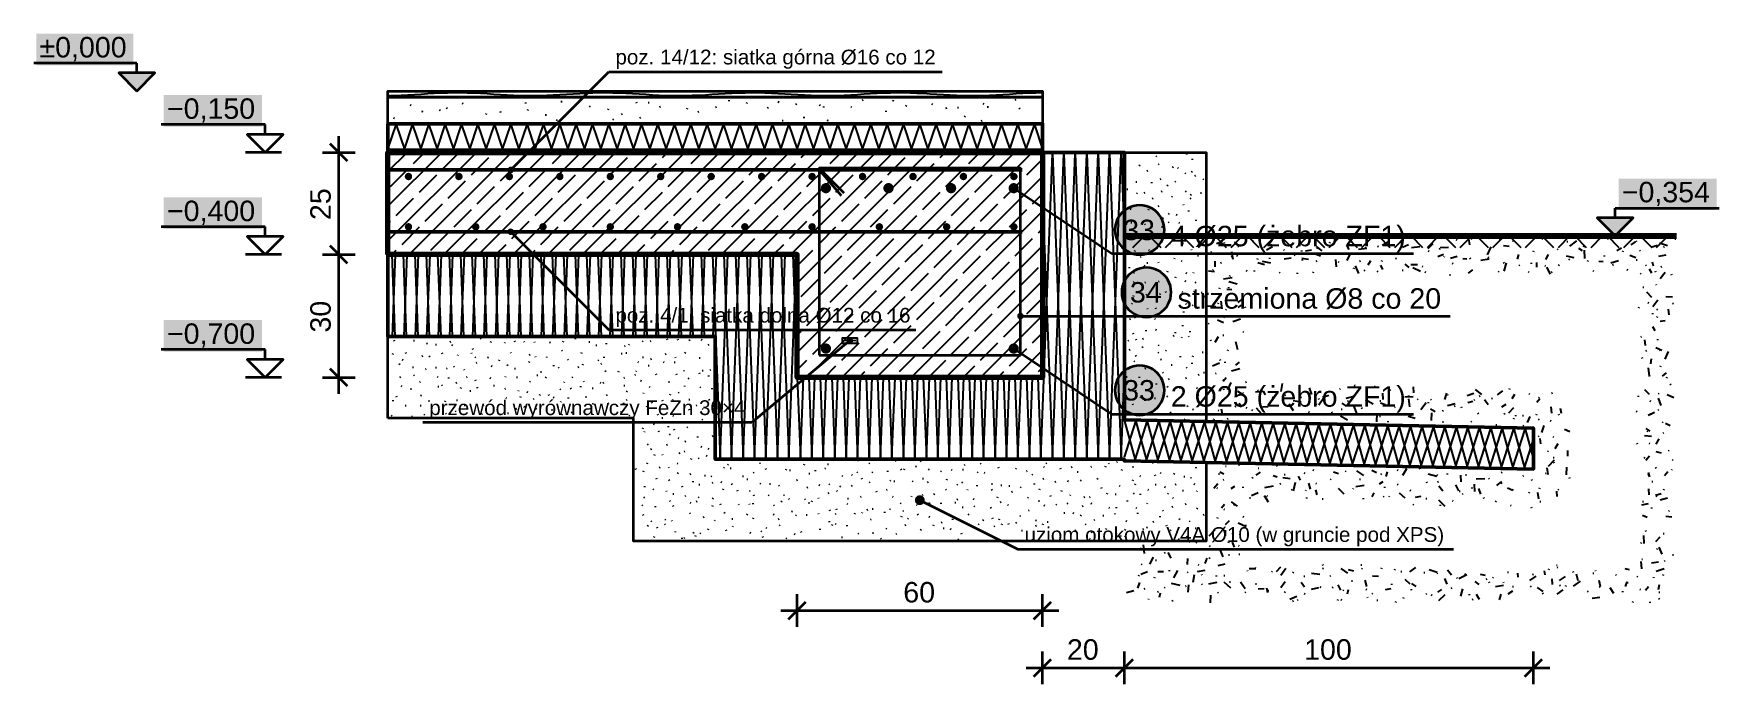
# Model space of a CAD drawing. Header units: metres. Extents: x -2.2 to 48.7, y -1.5 to 0.6.
# Drawn here: x -2.166 to 1.954, y -1.45 to 0.14 of the extents above; entities that cross this region are included whole.
import ezdxf

# ---------------------------------------------------------------- set-up
doc = ezdxf.new("R2010")
doc.units = ezdxf.units.M
for name, color, linetype, lineweight in [('A-FUNDAMENTY', 7, 'Continuous', 50), ('A-IZOL-WODNA', 5, 'Continuous', 100), ('A-KRESKOWANIE', 8, 'Continuous', 18), ('A-MASKA', 7, 'Continuous', 18), ('A-RZEDNE', 1, 'Continuous', 25), ('A-SCIANY-IZOL', 4, 'Continuous', 35), ('A-TEREN', 32, 'Continuous', 50), ('A-WARSTWY', 8, 'Continuous', 25), ('E-UZIOM', 7, 'Continuous', 25), ('K-WYMIARY', 1, 'Continuous', 25), ('K-ZBROJENIE', 1, 'Continuous', 100), ('K-ZBROJENIE-OPIS', 2, 'Continuous', 25)]:
    doc.layers.add(name, color=color, linetype=linetype, lineweight=lineweight)
doc.styles.add('PL_ARIAL', font='arial.ttf')

msp = doc.modelspace()

# ---------------------------------------------------------------- texts
at = {"layer": 'A-RZEDNE', "style": 'PL_ARIAL'}
for s, p in [('±0,000', (-2.152, 0.082)), ('−0,150', (-1.8403, -0.068)), ('−0,354', (1.716, -0.272)), ('−0,400', (-1.8403, -0.318)), ('−0,700', (-1.8403, -0.618))]:
    msp.add_text(s, height=0.05, dxfattribs=at).set_placement(p)
at = {"layer": 'K-WYMIARY', "style": 'PL_ARIAL'}
for s, p in [('25', (-1.44, -0.3154)), ('30', (-1.44, -0.5904))]:
    msp.add_text(s, height=0.05, rotation=90, dxfattribs=at).set_placement(p)
for s, p in [('60', (-0.0404, -1.25)), ('20', (0.3596, -1.39)), ('100', (0.9394, -1.39))]:
    msp.add_text(s, height=0.05, dxfattribs=at).set_placement(p)
at = {"layer": 'K-ZBROJENIE-OPIS', "style": 'PL_ARIAL'}
for s, height, p in [('poz. 14/12: siatka górna Ø16 co 12', 0.036, (-0.744, 0.065)), ('33', 0.05, (0.4971, -0.3645)), ('4 Ø25 (żebro ZF1)', 0.05, (0.6135, -0.3795)), ('34', 0.05, (0.5136, -0.517)), ('strzemiona Ø8 co 20', 0.05, (0.63, -0.532)), ('poz. 4/1: siatka dolna Ø12 co 16', 0.036, (-0.744, -0.566)), ('33', 0.05, (0.4971, -0.7565)), ('2 Ø25 (żebro ZF1)', 0.05, (0.6135, -0.7715)), ('przewód wyrównawczy FeZn 30×4', 0.036, (-1.1991, -0.792)), ('uziom otokowy V4A Ø10 (w gruncie pod XPS)', 0.036, (0.256, -1.102))]:
    msp.add_text(s, height=height, dxfattribs=at).set_placement(p)

# ---------------------------------------------------------------- hatches: boundary and pattern name
at = {"layer": 'A-MASKA', "true_color": 0xffffff}
for points in [[(-2.16, 0.063), (-1.9223, 0.063), (-1.9223, 0.14), (-2.16, 0.14)], [(-1.8483, -0.087), (-1.608, -0.087), (-1.608, -0.01), (-1.8483, -0.01)], [(1.708, -0.291), (1.9483, -0.291), (1.9483, -0.214), (1.708, -0.214)], [(-1.8483, -0.337), (-1.608, -0.337), (-1.608, -0.26), (-1.8483, -0.26)], [(-1.8483, -0.637), (-1.608, -0.637), (-1.608, -0.56), (-1.8483, -0.56)]]:
    msp.add_hatch(color=7, dxfattribs=at).paths.add_polyline_path(points)
at = {"layer": 'A-RZEDNE', "true_color": 0x000000}
for points in [[(-1.9143, 0), (-1.8703, 0.044), (-1.9583, 0.044)], [(1.7, -0.354), (1.744, -0.31), (1.656, -0.31)]]:
    msp.add_hatch(color=7, dxfattribs=at).paths.add_polyline_path(points)
at = {"layer": 'E-UZIOM', "true_color": 0xb0006a}
for points in [[(-0.156, -0.612), (-0.156, -0.608), (-0.186, -0.608), (-0.186, -0.612)], [(0.012, -1), (0.0119, -1.0012), (0.0118, -1.0023), (0.0115, -1.0035), (0.0111, -1.0046), (0.0106, -1.0057), (0.01, -1.0067), (0.0093, -1.0076), (0.0085, -1.0085), (0.0076, -1.0093), (0.0067, -1.01), (0.0057, -1.0106), (0.0046, -1.0111), (0.0035, -1.0115), (0.0023, -1.0118), (0.0012, -1.0119), (0, -1.012), (-0.0012, -1.0119), (-0.0023, -1.0118), (-0.0035, -1.0115), (-0.0046, -1.0111), (-0.0057, -1.0106), (-0.0067, -1.01), (-0.0076, -1.0093), (-0.0085, -1.0085), (-0.0093, -1.0076), (-0.01, -1.0067), (-0.0106, -1.0057), (-0.0111, -1.0046), (-0.0115, -1.0035), (-0.0118, -1.0023), (-0.0119, -1.0012), (-0.012, -1), (-0.0119, -0.9988), (-0.0118, -0.9977), (-0.0115, -0.9965), (-0.0111, -0.9954), (-0.0106, -0.9943), (-0.01, -0.9933), (-0.0093, -0.9924), (-0.0085, -0.9915), (-0.0076, -0.9907), (-0.0067, -0.99), (-0.0057, -0.9894), (-0.0046, -0.9889), (-0.0035, -0.9885), (-0.0023, -0.9882), (-0.0012, -0.9881), (0, -0.988), (0.0012, -0.9881), (0.0023, -0.9882), (0.0035, -0.9885), (0.0046, -0.9889), (0.0057, -0.9894), (0.0067, -0.99), (0.0076, -0.9907), (0.0085, -0.9915), (0.0093, -0.9924), (0.01, -0.9933), (0.0106, -0.9943), (0.0111, -0.9954), (0.0115, -0.9965), (0.0118, -0.9977), (0.0119, -0.9988)]]:
    msp.add_hatch(color=7, dxfattribs=at).paths.add_polyline_path(points)
at = {"layer": 'K-ZBROJENIE', "true_color": 0x000000}
for points in [[(-1.241, -0.209), (-1.241, -0.2099), (-1.2412, -0.2108), (-1.2414, -0.2116), (-1.2417, -0.2124), (-1.2421, -0.2132), (-1.2425, -0.214), (-1.243, -0.2147), (-1.2436, -0.2154), (-1.2443, -0.216), (-1.245, -0.2165), (-1.2458, -0.2169), (-1.2466, -0.2173), (-1.2474, -0.2176), (-1.2482, -0.2178), (-1.2491, -0.218), (-1.25, -0.218), (-1.2509, -0.218), (-1.2518, -0.2178), (-1.2526, -0.2176), (-1.2534, -0.2173), (-1.2542, -0.2169), (-1.255, -0.2165), (-1.2557, -0.216), (-1.2564, -0.2154), (-1.257, -0.2147), (-1.2575, -0.214), (-1.2579, -0.2132), (-1.2583, -0.2124), (-1.2586, -0.2116), (-1.2588, -0.2108), (-1.259, -0.2099), (-1.259, -0.209), (-1.259, -0.2081), (-1.2588, -0.2072), (-1.2586, -0.2064), (-1.2583, -0.2056), (-1.2579, -0.2048), (-1.2575, -0.204), (-1.257, -0.2033), (-1.2564, -0.2026), (-1.2557, -0.202), (-1.255, -0.2015), (-1.2542, -0.2011), (-1.2534, -0.2007), (-1.2526, -0.2004), (-1.2518, -0.2002), (-1.2509, -0.2), (-1.25, -0.2), (-1.2491, -0.2), (-1.2482, -0.2002), (-1.2474, -0.2004), (-1.2466, -0.2007), (-1.2458, -0.2011), (-1.245, -0.2015), (-1.2443, -0.202), (-1.2436, -0.2026), (-1.243, -0.2033), (-1.2425, -0.204), (-1.2421, -0.2048), (-1.2417, -0.2056), (-1.2414, -0.2064), (-1.2412, -0.2072), (-1.241, -0.2081)], [(-1.1177, -0.209), (-1.1177, -0.2099), (-1.1178, -0.2108), (-1.1181, -0.2116), (-1.1184, -0.2124), (-1.1187, -0.2132), (-1.1192, -0.214), (-1.1197, -0.2147), (-1.1203, -0.2154), (-1.121, -0.216), (-1.1217, -0.2165), (-1.1224, -0.2169), (-1.1232, -0.2173), (-1.1241, -0.2176), (-1.1249, -0.2178), (-1.1258, -0.218), (-1.1267, -0.218), (-1.1275, -0.218), (-1.1284, -0.2178), (-1.1293, -0.2176), (-1.1301, -0.2173), (-1.1309, -0.2169), (-1.1317, -0.2165), (-1.1324, -0.216), (-1.133, -0.2154), (-1.1336, -0.2147), (-1.1341, -0.214), (-1.1346, -0.2132), (-1.135, -0.2124), (-1.1353, -0.2116), (-1.1355, -0.2108), (-1.1356, -0.2099), (-1.1357, -0.209), (-1.1356, -0.2081), (-1.1355, -0.2072), (-1.1353, -0.2064), (-1.135, -0.2056), (-1.1346, -0.2048), (-1.1341, -0.204), (-1.1336, -0.2033), (-1.133, -0.2026), (-1.1324, -0.202), (-1.1317, -0.2015), (-1.1309, -0.2011), (-1.1301, -0.2007), (-1.1293, -0.2004), (-1.1284, -0.2002), (-1.1275, -0.2), (-1.1267, -0.2), (-1.1258, -0.2), (-1.1249, -0.2002), (-1.1241, -0.2004), (-1.1232, -0.2007), (-1.1224, -0.2011), (-1.1217, -0.2015), (-1.121, -0.202), (-1.1203, -0.2026), (-1.1197, -0.2033), (-1.1192, -0.204), (-1.1187, -0.2048), (-1.1184, -0.2056), (-1.1181, -0.2064), (-1.1178, -0.2072), (-1.1177, -0.2081)], [(-0.9943, -0.209), (-0.9944, -0.2099), (-0.9945, -0.2108), (-0.9947, -0.2116), (-0.995, -0.2124), (-0.9954, -0.2132), (-0.9959, -0.214), (-0.9964, -0.2147), (-0.997, -0.2154), (-0.9976, -0.216), (-0.9983, -0.2165), (-0.9991, -0.2169), (-0.9999, -0.2173), (-1.0007, -0.2176), (-1.0016, -0.2178), (-1.0025, -0.218), (-1.0033, -0.218), (-1.0042, -0.218), (-1.0051, -0.2178), (-1.0059, -0.2176), (-1.0068, -0.2173), (-1.0076, -0.2169), (-1.0083, -0.2165), (-1.009, -0.216), (-1.0097, -0.2154), (-1.0103, -0.2147), (-1.0108, -0.214), (-1.0113, -0.2132), (-1.0116, -0.2124), (-1.0119, -0.2116), (-1.0122, -0.2108), (-1.0123, -0.2099), (-1.0123, -0.209), (-1.0123, -0.2081), (-1.0122, -0.2072), (-1.0119, -0.2064), (-1.0116, -0.2056), (-1.0113, -0.2048), (-1.0108, -0.204), (-1.0103, -0.2033), (-1.0097, -0.2026), (-1.009, -0.202), (-1.0083, -0.2015), (-1.0076, -0.2011), (-1.0068, -0.2007), (-1.0059, -0.2004), (-1.0051, -0.2002), (-1.0042, -0.2), (-1.0033, -0.2), (-1.0025, -0.2), (-1.0016, -0.2002), (-1.0007, -0.2004), (-0.9999, -0.2007), (-0.9991, -0.2011), (-0.9983, -0.2015), (-0.9976, -0.202), (-0.997, -0.2026), (-0.9964, -0.2033), (-0.9959, -0.204), (-0.9954, -0.2048), (-0.995, -0.2056), (-0.9947, -0.2064), (-0.9945, -0.2072), (-0.9944, -0.2081)], [(-0.871, -0.209), (-0.871, -0.2099), (-0.8712, -0.2108), (-0.8714, -0.2116), (-0.8717, -0.2124), (-0.8721, -0.2132), (-0.8725, -0.214), (-0.873, -0.2147), (-0.8736, -0.2154), (-0.8743, -0.216), (-0.875, -0.2165), (-0.8758, -0.2169), (-0.8766, -0.2173), (-0.8774, -0.2176), (-0.8782, -0.2178), (-0.8791, -0.218), (-0.88, -0.218), (-0.8809, -0.218), (-0.8818, -0.2178), (-0.8826, -0.2176), (-0.8834, -0.2173), (-0.8842, -0.2169), (-0.885, -0.2165), (-0.8857, -0.216), (-0.8864, -0.2154), (-0.887, -0.2147), (-0.8875, -0.214), (-0.8879, -0.2132), (-0.8883, -0.2124), (-0.8886, -0.2116), (-0.8888, -0.2108), (-0.889, -0.2099), (-0.889, -0.209), (-0.889, -0.2081), (-0.8888, -0.2072), (-0.8886, -0.2064), (-0.8883, -0.2056), (-0.8879, -0.2048), (-0.8875, -0.204), (-0.887, -0.2033), (-0.8864, -0.2026), (-0.8857, -0.202), (-0.885, -0.2015), (-0.8842, -0.2011), (-0.8834, -0.2007), (-0.8826, -0.2004), (-0.8818, -0.2002), (-0.8809, -0.2), (-0.88, -0.2), (-0.8791, -0.2), (-0.8782, -0.2002), (-0.8774, -0.2004), (-0.8766, -0.2007), (-0.8758, -0.2011), (-0.875, -0.2015), (-0.8743, -0.202), (-0.8736, -0.2026), (-0.873, -0.2033), (-0.8725, -0.204), (-0.8721, -0.2048), (-0.8717, -0.2056), (-0.8714, -0.2064), (-0.8712, -0.2072), (-0.871, -0.2081)], [(-0.7477, -0.209), (-0.7477, -0.2099), (-0.7478, -0.2108), (-0.7481, -0.2116), (-0.7484, -0.2124), (-0.7487, -0.2132), (-0.7492, -0.214), (-0.7497, -0.2147), (-0.7503, -0.2154), (-0.751, -0.216), (-0.7517, -0.2165), (-0.7524, -0.2169), (-0.7532, -0.2173), (-0.7541, -0.2176), (-0.7549, -0.2178), (-0.7558, -0.218), (-0.7567, -0.218), (-0.7575, -0.218), (-0.7584, -0.2178), (-0.7593, -0.2176), (-0.7601, -0.2173), (-0.7609, -0.2169), (-0.7617, -0.2165), (-0.7624, -0.216), (-0.763, -0.2154), (-0.7636, -0.2147), (-0.7641, -0.214), (-0.7646, -0.2132), (-0.765, -0.2124), (-0.7653, -0.2116), (-0.7655, -0.2108), (-0.7656, -0.2099), (-0.7657, -0.209), (-0.7656, -0.2081), (-0.7655, -0.2072), (-0.7653, -0.2064), (-0.765, -0.2056), (-0.7646, -0.2048), (-0.7641, -0.204), (-0.7636, -0.2033), (-0.763, -0.2026), (-0.7624, -0.202), (-0.7617, -0.2015), (-0.7609, -0.2011), (-0.7601, -0.2007), (-0.7593, -0.2004), (-0.7584, -0.2002), (-0.7575, -0.2), (-0.7567, -0.2), (-0.7558, -0.2), (-0.7549, -0.2002), (-0.7541, -0.2004), (-0.7532, -0.2007), (-0.7524, -0.2011), (-0.7517, -0.2015), (-0.751, -0.202), (-0.7503, -0.2026), (-0.7497, -0.2033), (-0.7492, -0.204), (-0.7487, -0.2048), (-0.7484, -0.2056), (-0.7481, -0.2064), (-0.7478, -0.2072), (-0.7477, -0.2081)], [(-0.6243, -0.209), (-0.6244, -0.2099), (-0.6245, -0.2108), (-0.6247, -0.2116), (-0.625, -0.2124), (-0.6254, -0.2132), (-0.6259, -0.214), (-0.6264, -0.2147), (-0.627, -0.2154), (-0.6276, -0.216), (-0.6283, -0.2165), (-0.6291, -0.2169), (-0.6299, -0.2173), (-0.6307, -0.2176), (-0.6316, -0.2178), (-0.6325, -0.218), (-0.6333, -0.218), (-0.6342, -0.218), (-0.6351, -0.2178), (-0.6359, -0.2176), (-0.6368, -0.2173), (-0.6376, -0.2169), (-0.6383, -0.2165), (-0.639, -0.216), (-0.6397, -0.2154), (-0.6403, -0.2147), (-0.6408, -0.214), (-0.6413, -0.2132), (-0.6416, -0.2124), (-0.6419, -0.2116), (-0.6422, -0.2108), (-0.6423, -0.2099), (-0.6423, -0.209), (-0.6423, -0.2081), (-0.6422, -0.2072), (-0.6419, -0.2064), (-0.6416, -0.2056), (-0.6413, -0.2048), (-0.6408, -0.204), (-0.6403, -0.2033), (-0.6397, -0.2026), (-0.639, -0.202), (-0.6383, -0.2015), (-0.6376, -0.2011), (-0.6368, -0.2007), (-0.6359, -0.2004), (-0.6351, -0.2002), (-0.6342, -0.2), (-0.6333, -0.2), (-0.6325, -0.2), (-0.6316, -0.2002), (-0.6307, -0.2004), (-0.6299, -0.2007), (-0.6291, -0.2011), (-0.6283, -0.2015), (-0.6276, -0.202), (-0.627, -0.2026), (-0.6264, -0.2033), (-0.6259, -0.204), (-0.6254, -0.2048), (-0.625, -0.2056), (-0.6247, -0.2064), (-0.6245, -0.2072), (-0.6244, -0.2081)], [(-0.501, -0.209), (-0.501, -0.2099), (-0.5012, -0.2108), (-0.5014, -0.2116), (-0.5017, -0.2124), (-0.5021, -0.2132), (-0.5025, -0.214), (-0.503, -0.2147), (-0.5036, -0.2154), (-0.5043, -0.216), (-0.505, -0.2165), (-0.5058, -0.2169), (-0.5066, -0.2173), (-0.5074, -0.2176), (-0.5082, -0.2178), (-0.5091, -0.218), (-0.51, -0.218), (-0.5109, -0.218), (-0.5118, -0.2178), (-0.5126, -0.2176), (-0.5134, -0.2173), (-0.5142, -0.2169), (-0.515, -0.2165), (-0.5157, -0.216), (-0.5164, -0.2154), (-0.517, -0.2147), (-0.5175, -0.214), (-0.5179, -0.2132), (-0.5183, -0.2124), (-0.5186, -0.2116), (-0.5188, -0.2108), (-0.519, -0.2099), (-0.519, -0.209), (-0.519, -0.2081), (-0.5188, -0.2072), (-0.5186, -0.2064), (-0.5183, -0.2056), (-0.5179, -0.2048), (-0.5175, -0.204), (-0.517, -0.2033), (-0.5164, -0.2026), (-0.5157, -0.202), (-0.515, -0.2015), (-0.5142, -0.2011), (-0.5134, -0.2007), (-0.5126, -0.2004), (-0.5118, -0.2002), (-0.5109, -0.2), (-0.51, -0.2), (-0.5091, -0.2), (-0.5082, -0.2002), (-0.5074, -0.2004), (-0.5066, -0.2007), (-0.5058, -0.2011), (-0.505, -0.2015), (-0.5043, -0.202), (-0.5036, -0.2026), (-0.503, -0.2033), (-0.5025, -0.204), (-0.5021, -0.2048), (-0.5017, -0.2056), (-0.5014, -0.2064), (-0.5012, -0.2072), (-0.501, -0.2081)], [(-0.3777, -0.209), (-0.3777, -0.2099), (-0.3778, -0.2108), (-0.3781, -0.2116), (-0.3784, -0.2124), (-0.3787, -0.2132), (-0.3792, -0.214), (-0.3797, -0.2147), (-0.3803, -0.2154), (-0.381, -0.216), (-0.3817, -0.2165), (-0.3824, -0.2169), (-0.3832, -0.2173), (-0.3841, -0.2176), (-0.3849, -0.2178), (-0.3858, -0.218), (-0.3867, -0.218), (-0.3875, -0.218), (-0.3884, -0.2178), (-0.3893, -0.2176), (-0.3901, -0.2173), (-0.3909, -0.2169), (-0.3917, -0.2165), (-0.3924, -0.216), (-0.393, -0.2154), (-0.3936, -0.2147), (-0.3941, -0.214), (-0.3946, -0.2132), (-0.395, -0.2124), (-0.3953, -0.2116), (-0.3955, -0.2108), (-0.3956, -0.2099), (-0.3957, -0.209), (-0.3956, -0.2081), (-0.3955, -0.2072), (-0.3953, -0.2064), (-0.395, -0.2056), (-0.3946, -0.2048), (-0.3941, -0.204), (-0.3936, -0.2033), (-0.393, -0.2026), (-0.3924, -0.202), (-0.3917, -0.2015), (-0.3909, -0.2011), (-0.3901, -0.2007), (-0.3893, -0.2004), (-0.3884, -0.2002), (-0.3875, -0.2), (-0.3867, -0.2), (-0.3858, -0.2), (-0.3849, -0.2002), (-0.3841, -0.2004), (-0.3832, -0.2007), (-0.3824, -0.2011), (-0.3817, -0.2015), (-0.381, -0.202), (-0.3803, -0.2026), (-0.3797, -0.2033), (-0.3792, -0.204), (-0.3787, -0.2048), (-0.3784, -0.2056), (-0.3781, -0.2064), (-0.3778, -0.2072), (-0.3777, -0.2081)], [(-0.2543, -0.209), (-0.2544, -0.2099), (-0.2545, -0.2108), (-0.2547, -0.2116), (-0.255, -0.2124), (-0.2554, -0.2132), (-0.2559, -0.214), (-0.2564, -0.2147), (-0.257, -0.2154), (-0.2576, -0.216), (-0.2583, -0.2165), (-0.2591, -0.2169), (-0.2599, -0.2173), (-0.2607, -0.2176), (-0.2616, -0.2178), (-0.2625, -0.218), (-0.2633, -0.218), (-0.2642, -0.218), (-0.2651, -0.2178), (-0.2659, -0.2176), (-0.2668, -0.2173), (-0.2676, -0.2169), (-0.2683, -0.2165), (-0.269, -0.216), (-0.2697, -0.2154), (-0.2703, -0.2147), (-0.2708, -0.214), (-0.2713, -0.2132), (-0.2716, -0.2124), (-0.2719, -0.2116), (-0.2722, -0.2108), (-0.2723, -0.2099), (-0.2723, -0.209), (-0.2723, -0.2081), (-0.2722, -0.2072), (-0.2719, -0.2064), (-0.2716, -0.2056), (-0.2713, -0.2048), (-0.2708, -0.204), (-0.2703, -0.2033), (-0.2697, -0.2026), (-0.269, -0.202), (-0.2683, -0.2015), (-0.2676, -0.2011), (-0.2668, -0.2007), (-0.2659, -0.2004), (-0.2651, -0.2002), (-0.2642, -0.2), (-0.2633, -0.2), (-0.2625, -0.2), (-0.2616, -0.2002), (-0.2607, -0.2004), (-0.2599, -0.2007), (-0.2591, -0.2011), (-0.2583, -0.2015), (-0.2576, -0.202), (-0.257, -0.2026), (-0.2564, -0.2033), (-0.2559, -0.204), (-0.2554, -0.2048), (-0.255, -0.2056), (-0.2547, -0.2064), (-0.2545, -0.2072), (-0.2544, -0.2081)], [(-0.131, -0.209), (-0.131, -0.2099), (-0.1312, -0.2108), (-0.1314, -0.2116), (-0.1317, -0.2124), (-0.1321, -0.2132), (-0.1325, -0.214), (-0.133, -0.2147), (-0.1336, -0.2154), (-0.1343, -0.216), (-0.135, -0.2165), (-0.1358, -0.2169), (-0.1366, -0.2173), (-0.1374, -0.2176), (-0.1382, -0.2178), (-0.1391, -0.218), (-0.14, -0.218), (-0.1409, -0.218), (-0.1418, -0.2178), (-0.1426, -0.2176), (-0.1434, -0.2173), (-0.1442, -0.2169), (-0.145, -0.2165), (-0.1457, -0.216), (-0.1464, -0.2154), (-0.147, -0.2147), (-0.1475, -0.214), (-0.1479, -0.2132), (-0.1483, -0.2124), (-0.1486, -0.2116), (-0.1488, -0.2108), (-0.149, -0.2099), (-0.149, -0.209), (-0.149, -0.2081), (-0.1488, -0.2072), (-0.1486, -0.2064), (-0.1483, -0.2056), (-0.1479, -0.2048), (-0.1475, -0.204), (-0.147, -0.2033), (-0.1464, -0.2026), (-0.1457, -0.202), (-0.145, -0.2015), (-0.1442, -0.2011), (-0.1434, -0.2007), (-0.1426, -0.2004), (-0.1418, -0.2002), (-0.1409, -0.2), (-0.14, -0.2), (-0.1391, -0.2), (-0.1382, -0.2002), (-0.1374, -0.2004), (-0.1366, -0.2007), (-0.1358, -0.2011), (-0.135, -0.2015), (-0.1343, -0.202), (-0.1336, -0.2026), (-0.133, -0.2033), (-0.1325, -0.204), (-0.1321, -0.2048), (-0.1317, -0.2056), (-0.1314, -0.2064), (-0.1312, -0.2072), (-0.131, -0.2081)], [(-0.0077, -0.209), (-0.0077, -0.2099), (-0.0078, -0.2108), (-0.0081, -0.2116), (-0.0084, -0.2124), (-0.0087, -0.2132), (-0.0092, -0.214), (-0.0097, -0.2147), (-0.0103, -0.2154), (-0.011, -0.216), (-0.0117, -0.2165), (-0.0124, -0.2169), (-0.0132, -0.2173), (-0.0141, -0.2176), (-0.0149, -0.2178), (-0.0158, -0.218), (-0.0167, -0.218), (-0.0175, -0.218), (-0.0184, -0.2178), (-0.0193, -0.2176), (-0.0201, -0.2173), (-0.0209, -0.2169), (-0.0217, -0.2165), (-0.0224, -0.216), (-0.023, -0.2154), (-0.0236, -0.2147), (-0.0241, -0.214), (-0.0246, -0.2132), (-0.025, -0.2124), (-0.0253, -0.2116), (-0.0255, -0.2108), (-0.0256, -0.2099), (-0.0257, -0.209), (-0.0256, -0.2081), (-0.0255, -0.2072), (-0.0253, -0.2064), (-0.025, -0.2056), (-0.0246, -0.2048), (-0.0241, -0.204), (-0.0236, -0.2033), (-0.023, -0.2026), (-0.0224, -0.202), (-0.0217, -0.2015), (-0.0209, -0.2011), (-0.0201, -0.2007), (-0.0193, -0.2004), (-0.0184, -0.2002), (-0.0175, -0.2), (-0.0167, -0.2), (-0.0158, -0.2), (-0.0149, -0.2002), (-0.0141, -0.2004), (-0.0132, -0.2007), (-0.0124, -0.2011), (-0.0117, -0.2015), (-0.011, -0.202), (-0.0103, -0.2026), (-0.0097, -0.2033), (-0.0092, -0.204), (-0.0087, -0.2048), (-0.0084, -0.2056), (-0.0081, -0.2064), (-0.0078, -0.2072), (-0.0077, -0.2081)], [(0.1157, -0.209), (0.1156, -0.2099), (0.1155, -0.2108), (0.1153, -0.2116), (0.115, -0.2124), (0.1146, -0.2132), (0.1141, -0.214), (0.1136, -0.2147), (0.113, -0.2154), (0.1124, -0.216), (0.1117, -0.2165), (0.1109, -0.2169), (0.1101, -0.2173), (0.1093, -0.2176), (0.1084, -0.2178), (0.1075, -0.218), (0.1067, -0.218), (0.1058, -0.218), (0.1049, -0.2178), (0.1041, -0.2176), (0.1032, -0.2173), (0.1024, -0.2169), (0.1017, -0.2165), (0.101, -0.216), (0.1003, -0.2154), (0.0997, -0.2147), (0.0992, -0.214), (0.0987, -0.2132), (0.0984, -0.2124), (0.0981, -0.2116), (0.0978, -0.2108), (0.0977, -0.2099), (0.0977, -0.209), (0.0977, -0.2081), (0.0978, -0.2072), (0.0981, -0.2064), (0.0984, -0.2056), (0.0987, -0.2048), (0.0992, -0.204), (0.0997, -0.2033), (0.1003, -0.2026), (0.101, -0.202), (0.1017, -0.2015), (0.1024, -0.2011), (0.1032, -0.2007), (0.1041, -0.2004), (0.1049, -0.2002), (0.1058, -0.2), (0.1067, -0.2), (0.1075, -0.2), (0.1084, -0.2002), (0.1093, -0.2004), (0.1101, -0.2007), (0.1109, -0.2011), (0.1117, -0.2015), (0.1124, -0.202), (0.113, -0.2026), (0.1136, -0.2033), (0.1141, -0.204), (0.1146, -0.2048), (0.115, -0.2056), (0.1153, -0.2064), (0.1155, -0.2072), (0.1156, -0.2081)], [(0.239, -0.209), (0.239, -0.2099), (0.2388, -0.2108), (0.2386, -0.2116), (0.2383, -0.2124), (0.2379, -0.2132), (0.2375, -0.214), (0.237, -0.2147), (0.2364, -0.2154), (0.2357, -0.216), (0.235, -0.2165), (0.2342, -0.2169), (0.2334, -0.2173), (0.2326, -0.2176), (0.2318, -0.2178), (0.2309, -0.218), (0.23, -0.218), (0.2291, -0.218), (0.2282, -0.2178), (0.2274, -0.2176), (0.2266, -0.2173), (0.2258, -0.2169), (0.225, -0.2165), (0.2243, -0.216), (0.2236, -0.2154), (0.223, -0.2147), (0.2225, -0.214), (0.2221, -0.2132), (0.2217, -0.2124), (0.2214, -0.2116), (0.2212, -0.2108), (0.221, -0.2099), (0.221, -0.209), (0.221, -0.2081), (0.2212, -0.2072), (0.2214, -0.2064), (0.2217, -0.2056), (0.2221, -0.2048), (0.2225, -0.204), (0.223, -0.2033), (0.2236, -0.2026), (0.2243, -0.202), (0.225, -0.2015), (0.2258, -0.2011), (0.2266, -0.2007), (0.2274, -0.2004), (0.2282, -0.2002), (0.2291, -0.2), (0.23, -0.2), (0.2309, -0.2), (0.2318, -0.2002), (0.2326, -0.2004), (0.2334, -0.2007), (0.2342, -0.2011), (0.235, -0.2015), (0.2357, -0.202), (0.2364, -0.2026), (0.237, -0.2033), (0.2375, -0.204), (0.2379, -0.2048), (0.2383, -0.2056), (0.2386, -0.2064), (0.2388, -0.2072), (0.239, -0.2081)], [(-0.217, -0.2375), (-0.2171, -0.2387), (-0.2172, -0.2399), (-0.2175, -0.2411), (-0.218, -0.2423), (-0.2185, -0.2434), (-0.2191, -0.2444), (-0.2198, -0.2454), (-0.2207, -0.2463), (-0.2216, -0.2472), (-0.2226, -0.2479), (-0.2236, -0.2485), (-0.2247, -0.249), (-0.2259, -0.2495), (-0.2271, -0.2498), (-0.2283, -0.2499), (-0.2295, -0.25), (-0.2307, -0.2499), (-0.2319, -0.2498), (-0.2331, -0.2495), (-0.2343, -0.249), (-0.2354, -0.2485), (-0.2364, -0.2479), (-0.2374, -0.2472), (-0.2383, -0.2463), (-0.2392, -0.2454), (-0.2399, -0.2444), (-0.2405, -0.2434), (-0.241, -0.2423), (-0.2415, -0.2411), (-0.2418, -0.2399), (-0.2419, -0.2387), (-0.242, -0.2375), (-0.2419, -0.2363), (-0.2418, -0.2351), (-0.2415, -0.2339), (-0.241, -0.2327), (-0.2405, -0.2316), (-0.2399, -0.2306), (-0.2392, -0.2296), (-0.2383, -0.2287), (-0.2374, -0.2278), (-0.2364, -0.2271), (-0.2354, -0.2265), (-0.2343, -0.226), (-0.2331, -0.2255), (-0.2319, -0.2252), (-0.2307, -0.2251), (-0.2295, -0.225), (-0.2283, -0.2251), (-0.2271, -0.2252), (-0.2259, -0.2255), (-0.2247, -0.226), (-0.2236, -0.2265), (-0.2226, -0.2271), (-0.2216, -0.2278), (-0.2207, -0.2287), (-0.2198, -0.2296), (-0.2191, -0.2306), (-0.2185, -0.2316), (-0.218, -0.2327), (-0.2175, -0.2339), (-0.2172, -0.2351), (-0.2171, -0.2363)], [(-0.064, -0.2375), (-0.0641, -0.2387), (-0.0642, -0.2399), (-0.0645, -0.2411), (-0.065, -0.2423), (-0.0655, -0.2434), (-0.0661, -0.2444), (-0.0668, -0.2454), (-0.0677, -0.2463), (-0.0686, -0.2472), (-0.0696, -0.2479), (-0.0706, -0.2485), (-0.0717, -0.249), (-0.0729, -0.2495), (-0.0741, -0.2498), (-0.0753, -0.2499), (-0.0765, -0.25), (-0.0777, -0.2499), (-0.0789, -0.2498), (-0.0801, -0.2495), (-0.0813, -0.249), (-0.0824, -0.2485), (-0.0834, -0.2479), (-0.0844, -0.2472), (-0.0853, -0.2463), (-0.0862, -0.2454), (-0.0869, -0.2444), (-0.0875, -0.2434), (-0.088, -0.2423), (-0.0885, -0.2411), (-0.0888, -0.2399), (-0.0889, -0.2387), (-0.089, -0.2375), (-0.0889, -0.2363), (-0.0888, -0.2351), (-0.0885, -0.2339), (-0.088, -0.2327), (-0.0875, -0.2316), (-0.0869, -0.2306), (-0.0862, -0.2296), (-0.0853, -0.2287), (-0.0844, -0.2278), (-0.0834, -0.2271), (-0.0824, -0.2265), (-0.0813, -0.226), (-0.0801, -0.2255), (-0.0789, -0.2252), (-0.0777, -0.2251), (-0.0765, -0.225), (-0.0753, -0.2251), (-0.0741, -0.2252), (-0.0729, -0.2255), (-0.0717, -0.226), (-0.0706, -0.2265), (-0.0696, -0.2271), (-0.0686, -0.2278), (-0.0677, -0.2287), (-0.0668, -0.2296), (-0.0661, -0.2306), (-0.0655, -0.2316), (-0.065, -0.2327), (-0.0645, -0.2339), (-0.0642, -0.2351), (-0.0641, -0.2363)], [(0.089, -0.2375), (0.0889, -0.2387), (0.0888, -0.2399), (0.0885, -0.2411), (0.088, -0.2423), (0.0875, -0.2434), (0.0869, -0.2444), (0.0862, -0.2454), (0.0853, -0.2463), (0.0844, -0.2472), (0.0834, -0.2479), (0.0824, -0.2485), (0.0813, -0.249), (0.0801, -0.2495), (0.0789, -0.2498), (0.0777, -0.2499), (0.0765, -0.25), (0.0753, -0.2499), (0.0741, -0.2498), (0.0729, -0.2495), (0.0717, -0.249), (0.0706, -0.2485), (0.0696, -0.2479), (0.0686, -0.2472), (0.0677, -0.2463), (0.0668, -0.2454), (0.0661, -0.2444), (0.0655, -0.2434), (0.065, -0.2423), (0.0645, -0.2411), (0.0642, -0.2399), (0.0641, -0.2387), (0.064, -0.2375), (0.0641, -0.2363), (0.0642, -0.2351), (0.0645, -0.2339), (0.065, -0.2327), (0.0655, -0.2316), (0.0661, -0.2306), (0.0668, -0.2296), (0.0677, -0.2287), (0.0686, -0.2278), (0.0696, -0.2271), (0.0706, -0.2265), (0.0717, -0.226), (0.0729, -0.2255), (0.0741, -0.2252), (0.0753, -0.2251), (0.0765, -0.225), (0.0777, -0.2251), (0.0789, -0.2252), (0.0801, -0.2255), (0.0813, -0.226), (0.0824, -0.2265), (0.0834, -0.2271), (0.0844, -0.2278), (0.0853, -0.2287), (0.0862, -0.2296), (0.0869, -0.2306), (0.0875, -0.2316), (0.088, -0.2327), (0.0885, -0.2339), (0.0888, -0.2351), (0.0889, -0.2363)], [(0.242, -0.2375), (0.2419, -0.2387), (0.2418, -0.2399), (0.2415, -0.2411), (0.241, -0.2423), (0.2405, -0.2434), (0.2399, -0.2444), (0.2392, -0.2454), (0.2383, -0.2463), (0.2374, -0.2472), (0.2364, -0.2479), (0.2354, -0.2485), (0.2343, -0.249), (0.2331, -0.2495), (0.2319, -0.2498), (0.2307, -0.2499), (0.2295, -0.25), (0.2283, -0.2499), (0.2271, -0.2498), (0.2259, -0.2495), (0.2247, -0.249), (0.2236, -0.2485), (0.2226, -0.2479), (0.2216, -0.2472), (0.2207, -0.2463), (0.2198, -0.2454), (0.2191, -0.2444), (0.2185, -0.2434), (0.218, -0.2423), (0.2175, -0.2411), (0.2172, -0.2399), (0.2171, -0.2387), (0.217, -0.2375), (0.2171, -0.2363), (0.2172, -0.2351), (0.2175, -0.2339), (0.218, -0.2327), (0.2185, -0.2316), (0.2191, -0.2306), (0.2198, -0.2296), (0.2207, -0.2287), (0.2216, -0.2278), (0.2226, -0.2271), (0.2236, -0.2265), (0.2247, -0.226), (0.2259, -0.2255), (0.2271, -0.2252), (0.2283, -0.2251), (0.2295, -0.225), (0.2307, -0.2251), (0.2319, -0.2252), (0.2331, -0.2255), (0.2343, -0.226), (0.2354, -0.2265), (0.2364, -0.2271), (0.2374, -0.2278), (0.2383, -0.2287), (0.2392, -0.2296), (0.2399, -0.2306), (0.2405, -0.2316), (0.241, -0.2327), (0.2415, -0.2339), (0.2418, -0.2351), (0.2419, -0.2363)], [(-1.241, -0.332), (-1.241, -0.3329), (-1.2412, -0.3338), (-1.2414, -0.3346), (-1.2417, -0.3354), (-1.2421, -0.3362), (-1.2425, -0.337), (-1.243, -0.3377), (-1.2436, -0.3384), (-1.2443, -0.339), (-1.245, -0.3395), (-1.2458, -0.3399), (-1.2466, -0.3403), (-1.2474, -0.3406), (-1.2482, -0.3408), (-1.2491, -0.341), (-1.25, -0.341), (-1.2509, -0.341), (-1.2518, -0.3408), (-1.2526, -0.3406), (-1.2534, -0.3403), (-1.2542, -0.3399), (-1.255, -0.3395), (-1.2557, -0.339), (-1.2564, -0.3384), (-1.257, -0.3377), (-1.2575, -0.337), (-1.2579, -0.3362), (-1.2583, -0.3354), (-1.2586, -0.3346), (-1.2588, -0.3338), (-1.259, -0.3329), (-1.259, -0.332), (-1.259, -0.3311), (-1.2588, -0.3302), (-1.2586, -0.3294), (-1.2583, -0.3286), (-1.2579, -0.3278), (-1.2575, -0.327), (-1.257, -0.3263), (-1.2564, -0.3256), (-1.2557, -0.325), (-1.255, -0.3245), (-1.2542, -0.3241), (-1.2534, -0.3237), (-1.2526, -0.3234), (-1.2518, -0.3232), (-1.2509, -0.323), (-1.25, -0.323), (-1.2491, -0.323), (-1.2482, -0.3232), (-1.2474, -0.3234), (-1.2466, -0.3237), (-1.2458, -0.3241), (-1.245, -0.3245), (-1.2443, -0.325), (-1.2436, -0.3256), (-1.243, -0.3263), (-1.2425, -0.327), (-1.2421, -0.3278), (-1.2417, -0.3286), (-1.2414, -0.3294), (-1.2412, -0.3302), (-1.241, -0.3311)], [(-1.0766, -0.332), (-1.0766, -0.3329), (-1.0767, -0.3338), (-1.0769, -0.3346), (-1.0772, -0.3354), (-1.0776, -0.3362), (-1.0781, -0.337), (-1.0786, -0.3377), (-1.0792, -0.3384), (-1.0798, -0.339), (-1.0806, -0.3395), (-1.0813, -0.3399), (-1.0821, -0.3403), (-1.0829, -0.3406), (-1.0838, -0.3408), (-1.0847, -0.341), (-1.0856, -0.341), (-1.0864, -0.341), (-1.0873, -0.3408), (-1.0882, -0.3406), (-1.089, -0.3403), (-1.0898, -0.3399), (-1.0906, -0.3395), (-1.0913, -0.339), (-1.0919, -0.3384), (-1.0925, -0.3377), (-1.093, -0.337), (-1.0935, -0.3362), (-1.0939, -0.3354), (-1.0942, -0.3346), (-1.0944, -0.3338), (-1.0945, -0.3329), (-1.0946, -0.332), (-1.0945, -0.3311), (-1.0944, -0.3302), (-1.0942, -0.3294), (-1.0939, -0.3286), (-1.0935, -0.3278), (-1.093, -0.327), (-1.0925, -0.3263), (-1.0919, -0.3256), (-1.0913, -0.325), (-1.0906, -0.3245), (-1.0898, -0.3241), (-1.089, -0.3237), (-1.0882, -0.3234), (-1.0873, -0.3232), (-1.0864, -0.323), (-1.0856, -0.323), (-1.0847, -0.323), (-1.0838, -0.3232), (-1.0829, -0.3234), (-1.0821, -0.3237), (-1.0813, -0.3241), (-1.0806, -0.3245), (-1.0798, -0.325), (-1.0792, -0.3256), (-1.0786, -0.3263), (-1.0781, -0.327), (-1.0776, -0.3278), (-1.0772, -0.3286), (-1.0769, -0.3294), (-1.0767, -0.3302), (-1.0766, -0.3311)], [(-0.9121, -0.332), (-0.9122, -0.3329), (-0.9123, -0.3338), (-0.9125, -0.3346), (-0.9128, -0.3354), (-0.9132, -0.3362), (-0.9136, -0.337), (-0.9142, -0.3377), (-0.9147, -0.3384), (-0.9154, -0.339), (-0.9161, -0.3395), (-0.9169, -0.3399), (-0.9177, -0.3403), (-0.9185, -0.3406), (-0.9194, -0.3408), (-0.9202, -0.341), (-0.9211, -0.341), (-0.922, -0.341), (-0.9229, -0.3408), (-0.9237, -0.3406), (-0.9246, -0.3403), (-0.9254, -0.3399), (-0.9261, -0.3395), (-0.9268, -0.339), (-0.9275, -0.3384), (-0.9281, -0.3377), (-0.9286, -0.337), (-0.929, -0.3362), (-0.9294, -0.3354), (-0.9297, -0.3346), (-0.9299, -0.3338), (-0.9301, -0.3329), (-0.9301, -0.332), (-0.9301, -0.3311), (-0.9299, -0.3302), (-0.9297, -0.3294), (-0.9294, -0.3286), (-0.929, -0.3278), (-0.9286, -0.327), (-0.9281, -0.3263), (-0.9275, -0.3256), (-0.9268, -0.325), (-0.9261, -0.3245), (-0.9254, -0.3241), (-0.9246, -0.3237), (-0.9237, -0.3234), (-0.9229, -0.3232), (-0.922, -0.323), (-0.9211, -0.323), (-0.9202, -0.323), (-0.9194, -0.3232), (-0.9185, -0.3234), (-0.9177, -0.3237), (-0.9169, -0.3241), (-0.9161, -0.3245), (-0.9154, -0.325), (-0.9147, -0.3256), (-0.9142, -0.3263), (-0.9136, -0.327), (-0.9132, -0.3278), (-0.9128, -0.3286), (-0.9125, -0.3294), (-0.9123, -0.3302), (-0.9122, -0.3311)], [(-0.7477, -0.332), (-0.7477, -0.3329), (-0.7478, -0.3338), (-0.7481, -0.3346), (-0.7484, -0.3354), (-0.7487, -0.3362), (-0.7492, -0.337), (-0.7497, -0.3377), (-0.7503, -0.3384), (-0.751, -0.339), (-0.7517, -0.3395), (-0.7524, -0.3399), (-0.7532, -0.3403), (-0.7541, -0.3406), (-0.7549, -0.3408), (-0.7558, -0.341), (-0.7567, -0.341), (-0.7575, -0.341), (-0.7584, -0.3408), (-0.7593, -0.3406), (-0.7601, -0.3403), (-0.7609, -0.3399), (-0.7617, -0.3395), (-0.7624, -0.339), (-0.763, -0.3384), (-0.7636, -0.3377), (-0.7641, -0.337), (-0.7646, -0.3362), (-0.765, -0.3354), (-0.7653, -0.3346), (-0.7655, -0.3338), (-0.7656, -0.3329), (-0.7657, -0.332), (-0.7656, -0.3311), (-0.7655, -0.3302), (-0.7653, -0.3294), (-0.765, -0.3286), (-0.7646, -0.3278), (-0.7641, -0.327), (-0.7636, -0.3263), (-0.763, -0.3256), (-0.7624, -0.325), (-0.7617, -0.3245), (-0.7609, -0.3241), (-0.7601, -0.3237), (-0.7593, -0.3234), (-0.7584, -0.3232), (-0.7575, -0.323), (-0.7567, -0.323), (-0.7558, -0.323), (-0.7549, -0.3232), (-0.7541, -0.3234), (-0.7532, -0.3237), (-0.7524, -0.3241), (-0.7517, -0.3245), (-0.751, -0.325), (-0.7503, -0.3256), (-0.7497, -0.3263), (-0.7492, -0.327), (-0.7487, -0.3278), (-0.7484, -0.3286), (-0.7481, -0.3294), (-0.7478, -0.3302), (-0.7477, -0.3311)], [(-0.5832, -0.332), (-0.5833, -0.3329), (-0.5834, -0.3338), (-0.5836, -0.3346), (-0.5839, -0.3354), (-0.5843, -0.3362), (-0.5847, -0.337), (-0.5853, -0.3377), (-0.5859, -0.3384), (-0.5865, -0.339), (-0.5872, -0.3395), (-0.588, -0.3399), (-0.5888, -0.3403), (-0.5896, -0.3406), (-0.5905, -0.3408), (-0.5913, -0.341), (-0.5922, -0.341), (-0.5931, -0.341), (-0.594, -0.3408), (-0.5948, -0.3406), (-0.5957, -0.3403), (-0.5965, -0.3399), (-0.5972, -0.3395), (-0.5979, -0.339), (-0.5986, -0.3384), (-0.5992, -0.3377), (-0.5997, -0.337), (-0.6002, -0.3362), (-0.6005, -0.3354), (-0.6008, -0.3346), (-0.601, -0.3338), (-0.6012, -0.3329), (-0.6012, -0.332), (-0.6012, -0.3311), (-0.601, -0.3302), (-0.6008, -0.3294), (-0.6005, -0.3286), (-0.6002, -0.3278), (-0.5997, -0.327), (-0.5992, -0.3263), (-0.5986, -0.3256), (-0.5979, -0.325), (-0.5972, -0.3245), (-0.5965, -0.3241), (-0.5957, -0.3237), (-0.5948, -0.3234), (-0.594, -0.3232), (-0.5931, -0.323), (-0.5922, -0.323), (-0.5913, -0.323), (-0.5905, -0.3232), (-0.5896, -0.3234), (-0.5888, -0.3237), (-0.588, -0.3241), (-0.5872, -0.3245), (-0.5865, -0.325), (-0.5859, -0.3256), (-0.5853, -0.3263), (-0.5847, -0.327), (-0.5843, -0.3278), (-0.5839, -0.3286), (-0.5836, -0.3294), (-0.5834, -0.3302), (-0.5833, -0.3311)], [(-0.4188, -0.332), (-0.4188, -0.3329), (-0.419, -0.3338), (-0.4192, -0.3346), (-0.4195, -0.3354), (-0.4198, -0.3362), (-0.4203, -0.337), (-0.4208, -0.3377), (-0.4214, -0.3384), (-0.4221, -0.339), (-0.4228, -0.3395), (-0.4235, -0.3399), (-0.4243, -0.3403), (-0.4252, -0.3406), (-0.426, -0.3408), (-0.4269, -0.341), (-0.4278, -0.341), (-0.4287, -0.341), (-0.4295, -0.3408), (-0.4304, -0.3406), (-0.4312, -0.3403), (-0.432, -0.3399), (-0.4328, -0.3395), (-0.4335, -0.339), (-0.4341, -0.3384), (-0.4347, -0.3377), (-0.4353, -0.337), (-0.4357, -0.3362), (-0.4361, -0.3354), (-0.4364, -0.3346), (-0.4366, -0.3338), (-0.4367, -0.3329), (-0.4368, -0.332), (-0.4367, -0.3311), (-0.4366, -0.3302), (-0.4364, -0.3294), (-0.4361, -0.3286), (-0.4357, -0.3278), (-0.4353, -0.327), (-0.4347, -0.3263), (-0.4341, -0.3256), (-0.4335, -0.325), (-0.4328, -0.3245), (-0.432, -0.3241), (-0.4312, -0.3237), (-0.4304, -0.3234), (-0.4295, -0.3232), (-0.4287, -0.323), (-0.4278, -0.323), (-0.4269, -0.323), (-0.426, -0.3232), (-0.4252, -0.3234), (-0.4243, -0.3237), (-0.4235, -0.3241), (-0.4228, -0.3245), (-0.4221, -0.325), (-0.4214, -0.3256), (-0.4208, -0.3263), (-0.4203, -0.327), (-0.4198, -0.3278), (-0.4195, -0.3286), (-0.4192, -0.3294), (-0.419, -0.3302), (-0.4188, -0.3311)], [(-0.2543, -0.332), (-0.2544, -0.3329), (-0.2545, -0.3338), (-0.2547, -0.3346), (-0.255, -0.3354), (-0.2554, -0.3362), (-0.2559, -0.337), (-0.2564, -0.3377), (-0.257, -0.3384), (-0.2576, -0.339), (-0.2583, -0.3395), (-0.2591, -0.3399), (-0.2599, -0.3403), (-0.2607, -0.3406), (-0.2616, -0.3408), (-0.2625, -0.341), (-0.2633, -0.341), (-0.2642, -0.341), (-0.2651, -0.3408), (-0.2659, -0.3406), (-0.2668, -0.3403), (-0.2676, -0.3399), (-0.2683, -0.3395), (-0.269, -0.339), (-0.2697, -0.3384), (-0.2703, -0.3377), (-0.2708, -0.337), (-0.2713, -0.3362), (-0.2716, -0.3354), (-0.2719, -0.3346), (-0.2722, -0.3338), (-0.2723, -0.3329), (-0.2723, -0.332), (-0.2723, -0.3311), (-0.2722, -0.3302), (-0.2719, -0.3294), (-0.2716, -0.3286), (-0.2713, -0.3278), (-0.2708, -0.327), (-0.2703, -0.3263), (-0.2697, -0.3256), (-0.269, -0.325), (-0.2683, -0.3245), (-0.2676, -0.3241), (-0.2668, -0.3237), (-0.2659, -0.3234), (-0.2651, -0.3232), (-0.2642, -0.323), (-0.2633, -0.323), (-0.2625, -0.323), (-0.2616, -0.3232), (-0.2607, -0.3234), (-0.2599, -0.3237), (-0.2591, -0.3241), (-0.2583, -0.3245), (-0.2576, -0.325), (-0.257, -0.3256), (-0.2564, -0.3263), (-0.2559, -0.327), (-0.2554, -0.3278), (-0.255, -0.3286), (-0.2547, -0.3294), (-0.2545, -0.3302), (-0.2544, -0.3311)], [(-0.0899, -0.332), (-0.0899, -0.3329), (-0.0901, -0.3338), (-0.0903, -0.3346), (-0.0906, -0.3354), (-0.091, -0.3362), (-0.0914, -0.337), (-0.0919, -0.3377), (-0.0925, -0.3384), (-0.0932, -0.339), (-0.0939, -0.3395), (-0.0946, -0.3399), (-0.0954, -0.3403), (-0.0963, -0.3406), (-0.0971, -0.3408), (-0.098, -0.341), (-0.0989, -0.341), (-0.0998, -0.341), (-0.1006, -0.3408), (-0.1015, -0.3406), (-0.1023, -0.3403), (-0.1031, -0.3399), (-0.1039, -0.3395), (-0.1046, -0.339), (-0.1053, -0.3384), (-0.1058, -0.3377), (-0.1064, -0.337), (-0.1068, -0.3362), (-0.1072, -0.3354), (-0.1075, -0.3346), (-0.1077, -0.3338), (-0.1078, -0.3329), (-0.1079, -0.332), (-0.1078, -0.3311), (-0.1077, -0.3302), (-0.1075, -0.3294), (-0.1072, -0.3286), (-0.1068, -0.3278), (-0.1064, -0.327), (-0.1058, -0.3263), (-0.1053, -0.3256), (-0.1046, -0.325), (-0.1039, -0.3245), (-0.1031, -0.3241), (-0.1023, -0.3237), (-0.1015, -0.3234), (-0.1006, -0.3232), (-0.0998, -0.323), (-0.0989, -0.323), (-0.098, -0.323), (-0.0971, -0.3232), (-0.0963, -0.3234), (-0.0954, -0.3237), (-0.0946, -0.3241), (-0.0939, -0.3245), (-0.0932, -0.325), (-0.0925, -0.3256), (-0.0919, -0.3263), (-0.0914, -0.327), (-0.091, -0.3278), (-0.0906, -0.3286), (-0.0903, -0.3294), (-0.0901, -0.3302), (-0.0899, -0.3311)], [(0.0746, -0.332), (0.0745, -0.3329), (0.0744, -0.3338), (0.0742, -0.3346), (0.0739, -0.3354), (0.0735, -0.3362), (0.073, -0.337), (0.0725, -0.3377), (0.0719, -0.3384), (0.0713, -0.339), (0.0706, -0.3395), (0.0698, -0.3399), (0.069, -0.3403), (0.0682, -0.3406), (0.0673, -0.3408), (0.0664, -0.341), (0.0656, -0.341), (0.0647, -0.341), (0.0638, -0.3408), (0.0629, -0.3406), (0.0621, -0.3403), (0.0613, -0.3399), (0.0606, -0.3395), (0.0598, -0.339), (0.0592, -0.3384), (0.0586, -0.3377), (0.0581, -0.337), (0.0576, -0.3362), (0.0572, -0.3354), (0.0569, -0.3346), (0.0567, -0.3338), (0.0566, -0.3329), (0.0566, -0.332), (0.0566, -0.3311), (0.0567, -0.3302), (0.0569, -0.3294), (0.0572, -0.3286), (0.0576, -0.3278), (0.0581, -0.327), (0.0586, -0.3263), (0.0592, -0.3256), (0.0598, -0.325), (0.0606, -0.3245), (0.0613, -0.3241), (0.0621, -0.3237), (0.0629, -0.3234), (0.0638, -0.3232), (0.0647, -0.323), (0.0656, -0.323), (0.0664, -0.323), (0.0673, -0.3232), (0.0682, -0.3234), (0.069, -0.3237), (0.0698, -0.3241), (0.0706, -0.3245), (0.0713, -0.325), (0.0719, -0.3256), (0.0725, -0.3263), (0.073, -0.327), (0.0735, -0.3278), (0.0739, -0.3286), (0.0742, -0.3294), (0.0744, -0.3302), (0.0745, -0.3311)], [(0.239, -0.332), (0.239, -0.3329), (0.2388, -0.3338), (0.2386, -0.3346), (0.2383, -0.3354), (0.2379, -0.3362), (0.2375, -0.337), (0.237, -0.3377), (0.2364, -0.3384), (0.2357, -0.339), (0.235, -0.3395), (0.2342, -0.3399), (0.2334, -0.3403), (0.2326, -0.3406), (0.2318, -0.3408), (0.2309, -0.341), (0.23, -0.341), (0.2291, -0.341), (0.2282, -0.3408), (0.2274, -0.3406), (0.2266, -0.3403), (0.2258, -0.3399), (0.225, -0.3395), (0.2243, -0.339), (0.2236, -0.3384), (0.223, -0.3377), (0.2225, -0.337), (0.2221, -0.3362), (0.2217, -0.3354), (0.2214, -0.3346), (0.2212, -0.3338), (0.221, -0.3329), (0.221, -0.332), (0.221, -0.3311), (0.2212, -0.3302), (0.2214, -0.3294), (0.2217, -0.3286), (0.2221, -0.3278), (0.2225, -0.327), (0.223, -0.3263), (0.2236, -0.3256), (0.2243, -0.325), (0.225, -0.3245), (0.2258, -0.3241), (0.2266, -0.3237), (0.2274, -0.3234), (0.2282, -0.3232), (0.2291, -0.323), (0.23, -0.323), (0.2309, -0.323), (0.2318, -0.3232), (0.2326, -0.3234), (0.2334, -0.3237), (0.2342, -0.3241), (0.235, -0.3245), (0.2357, -0.325), (0.2364, -0.3256), (0.237, -0.3263), (0.2375, -0.327), (0.2379, -0.3278), (0.2383, -0.3286), (0.2386, -0.3294), (0.2388, -0.3302), (0.239, -0.3311)], [(-0.217, -0.6295), (-0.2171, -0.6307), (-0.2172, -0.6319), (-0.2175, -0.6331), (-0.218, -0.6343), (-0.2185, -0.6354), (-0.2191, -0.6364), (-0.2198, -0.6374), (-0.2207, -0.6383), (-0.2216, -0.6392), (-0.2226, -0.6399), (-0.2236, -0.6405), (-0.2247, -0.641), (-0.2259, -0.6415), (-0.2271, -0.6418), (-0.2283, -0.6419), (-0.2295, -0.642), (-0.2307, -0.6419), (-0.2319, -0.6418), (-0.2331, -0.6415), (-0.2343, -0.641), (-0.2354, -0.6405), (-0.2364, -0.6399), (-0.2374, -0.6392), (-0.2383, -0.6383), (-0.2392, -0.6374), (-0.2399, -0.6364), (-0.2405, -0.6354), (-0.241, -0.6343), (-0.2415, -0.6331), (-0.2418, -0.6319), (-0.2419, -0.6307), (-0.242, -0.6295), (-0.2419, -0.6283), (-0.2418, -0.6271), (-0.2415, -0.6259), (-0.241, -0.6247), (-0.2405, -0.6236), (-0.2399, -0.6226), (-0.2392, -0.6216), (-0.2383, -0.6207), (-0.2374, -0.6198), (-0.2364, -0.6191), (-0.2354, -0.6185), (-0.2343, -0.618), (-0.2331, -0.6175), (-0.2319, -0.6172), (-0.2307, -0.6171), (-0.2295, -0.617), (-0.2283, -0.6171), (-0.2271, -0.6172), (-0.2259, -0.6175), (-0.2247, -0.618), (-0.2236, -0.6185), (-0.2226, -0.6191), (-0.2216, -0.6198), (-0.2207, -0.6207), (-0.2198, -0.6216), (-0.2191, -0.6226), (-0.2185, -0.6236), (-0.218, -0.6247), (-0.2175, -0.6259), (-0.2172, -0.6271), (-0.2171, -0.6283)], [(0.242, -0.6295), (0.2419, -0.6307), (0.2418, -0.6319), (0.2415, -0.6331), (0.241, -0.6343), (0.2405, -0.6354), (0.2399, -0.6364), (0.2392, -0.6374), (0.2383, -0.6383), (0.2374, -0.6392), (0.2364, -0.6399), (0.2354, -0.6405), (0.2343, -0.641), (0.2331, -0.6415), (0.2319, -0.6418), (0.2307, -0.6419), (0.2295, -0.642), (0.2283, -0.6419), (0.2271, -0.6418), (0.2259, -0.6415), (0.2247, -0.641), (0.2236, -0.6405), (0.2226, -0.6399), (0.2216, -0.6392), (0.2207, -0.6383), (0.2198, -0.6374), (0.2191, -0.6364), (0.2185, -0.6354), (0.218, -0.6343), (0.2175, -0.6331), (0.2172, -0.6319), (0.2171, -0.6307), (0.217, -0.6295), (0.2171, -0.6283), (0.2172, -0.6271), (0.2175, -0.6259), (0.218, -0.6247), (0.2185, -0.6236), (0.2191, -0.6226), (0.2198, -0.6216), (0.2207, -0.6207), (0.2216, -0.6198), (0.2226, -0.6191), (0.2236, -0.6185), (0.2247, -0.618), (0.2259, -0.6175), (0.2271, -0.6172), (0.2283, -0.6171), (0.2295, -0.617), (0.2307, -0.6171), (0.2319, -0.6172), (0.2331, -0.6175), (0.2343, -0.618), (0.2354, -0.6185), (0.2364, -0.6191), (0.2374, -0.6198), (0.2383, -0.6207), (0.2392, -0.6216), (0.2399, -0.6226), (0.2405, -0.6236), (0.241, -0.6247), (0.2415, -0.6259), (0.2418, -0.6271), (0.2419, -0.6283)]]:
    msp.add_hatch(color=7, dxfattribs=at).paths.add_polyline_path(points)
at = {"layer": 'K-ZBROJENIE-OPIS', "true_color": 0x000000}
for points in [[(-0.992, -0.193), (-0.9923, -0.1909), (-0.9931, -0.189), (-0.9943, -0.1873), (-0.996, -0.1861), (-0.9979, -0.1853), (-1, -0.185), (-1.0021, -0.1853), (-1.004, -0.1861), (-1.0057, -0.1873), (-1.0069, -0.189), (-1.0077, -0.1909), (-1.008, -0.193), (-1.0077, -0.1951), (-1.0069, -0.197), (-1.0057, -0.1987), (-1.004, -0.1999), (-1.0021, -0.2007), (-1, -0.201), (-0.9979, -0.2007), (-0.996, -0.1999), (-0.9943, -0.1987), (-0.9931, -0.197), (-0.9923, -0.1951)], [(0.2375, -0.2375), (0.2372, -0.2354), (0.2364, -0.2335), (0.2352, -0.2318), (0.2335, -0.2306), (0.2316, -0.2298), (0.2295, -0.2295), (0.2274, -0.2298), (0.2255, -0.2306), (0.2238, -0.2318), (0.2226, -0.2335), (0.2218, -0.2354), (0.2215, -0.2375), (0.2218, -0.2396), (0.2226, -0.2415), (0.2238, -0.2432), (0.2255, -0.2444), (0.2274, -0.2452), (0.2295, -0.2455), (0.2316, -0.2452), (0.2335, -0.2444), (0.2352, -0.2432), (0.2364, -0.2415), (0.2372, -0.2396)], [(-0.992, -0.344), (-0.9923, -0.3419), (-0.9931, -0.34), (-0.9943, -0.3383), (-0.996, -0.3371), (-0.9979, -0.3363), (-1, -0.336), (-1.0021, -0.3363), (-1.004, -0.3371), (-1.0057, -0.3383), (-1.0069, -0.34), (-1.0077, -0.3419), (-1.008, -0.344), (-1.0077, -0.3461), (-1.0069, -0.348), (-1.0057, -0.3497), (-1.004, -0.3509), (-1.0021, -0.3517), (-1, -0.352), (-0.9979, -0.3517), (-0.996, -0.3509), (-0.9943, -0.3497), (-0.9931, -0.348), (-0.9923, -0.3461)], [(0.254, -0.55), (0.2537, -0.5479), (0.2529, -0.546), (0.2517, -0.5443), (0.25, -0.5431), (0.2481, -0.5423), (0.246, -0.542), (0.2439, -0.5423), (0.242, -0.5431), (0.2403, -0.5443), (0.2391, -0.546), (0.2383, -0.5479), (0.238, -0.55), (0.2383, -0.5521), (0.2391, -0.554), (0.2403, -0.5557), (0.242, -0.5569), (0.2439, -0.5577), (0.246, -0.558), (0.2481, -0.5577), (0.25, -0.5569), (0.2517, -0.5557), (0.2529, -0.554), (0.2537, -0.5521)], [(-0.163, -0.61), (-0.1633, -0.6079), (-0.1641, -0.606), (-0.1653, -0.6043), (-0.167, -0.6031), (-0.1689, -0.6023), (-0.171, -0.602), (-0.1731, -0.6023), (-0.175, -0.6031), (-0.1767, -0.6043), (-0.1779, -0.606), (-0.1787, -0.6079), (-0.179, -0.61), (-0.1787, -0.6121), (-0.1779, -0.614), (-0.1767, -0.6157), (-0.175, -0.6169), (-0.1731, -0.6177), (-0.171, -0.618), (-0.1689, -0.6177), (-0.167, -0.6169), (-0.1653, -0.6157), (-0.1641, -0.614), (-0.1633, -0.6121)], [(0.2375, -0.6295), (0.2372, -0.6274), (0.2364, -0.6255), (0.2352, -0.6238), (0.2335, -0.6226), (0.2316, -0.6218), (0.2295, -0.6215), (0.2274, -0.6218), (0.2255, -0.6226), (0.2238, -0.6238), (0.2226, -0.6255), (0.2218, -0.6274), (0.2215, -0.6295), (0.2218, -0.6316), (0.2226, -0.6335), (0.2238, -0.6352), (0.2255, -0.6364), (0.2274, -0.6372), (0.2295, -0.6375), (0.2316, -0.6372), (0.2335, -0.6364), (0.2352, -0.6352), (0.2364, -0.6335), (0.2372, -0.6316)], [(0.008, -1), (0.0077, -0.9979), (0.0069, -0.996), (0.0057, -0.9943), (0.004, -0.9931), (0.0021, -0.9923), (0, -0.992), (-0.0021, -0.9923), (-0.004, -0.9931), (-0.0057, -0.9943), (-0.0069, -0.996), (-0.0077, -0.9979), (-0.008, -1), (-0.0077, -1.0021), (-0.0069, -1.004), (-0.0057, -1.0057), (-0.004, -1.0069), (-0.0021, -1.0077), (0, -1.008), (0.0021, -1.0077), (0.004, -1.0069), (0.0057, -1.0057), (0.0069, -1.004), (0.0077, -1.0021)]]:
    msp.add_hatch(color=7, dxfattribs=at).paths.add_polyline_path(points)
at = {"layer": 'K-ZBROJENIE-OPIS', "true_color": 0xffffff}
for points in [[(0.5979, -0.3395), (0.5974, -0.3316), (0.5959, -0.3239), (0.5933, -0.3164), (0.5898, -0.3093), (0.5854, -0.3027), (0.5802, -0.2968), (0.5743, -0.2916), (0.5677, -0.2872), (0.5606, -0.2837), (0.5531, -0.2811), (0.5454, -0.2796), (0.5375, -0.2791), (0.5296, -0.2796), (0.5219, -0.2811), (0.5144, -0.2837), (0.5073, -0.2872), (0.5007, -0.2916), (0.4948, -0.2968), (0.4896, -0.3027), (0.4852, -0.3093), (0.4817, -0.3164), (0.4791, -0.3239), (0.4776, -0.3316), (0.4771, -0.3395), (0.4776, -0.3474), (0.4791, -0.3551), (0.4817, -0.3626), (0.4852, -0.3697), (0.4896, -0.3763), (0.4948, -0.3822), (0.5007, -0.3874), (0.5073, -0.3918), (0.5144, -0.3953), (0.5219, -0.3979), (0.5296, -0.3994), (0.5375, -0.3999), (0.5454, -0.3994), (0.5531, -0.3979), (0.5606, -0.3953), (0.5677, -0.3918), (0.5743, -0.3874), (0.5802, -0.3822), (0.5854, -0.3763), (0.5898, -0.3697), (0.5933, -0.3626), (0.5959, -0.3551), (0.5974, -0.3474)], [(0.6144, -0.492), (0.6139, -0.4841), (0.6124, -0.4764), (0.6098, -0.4689), (0.6063, -0.4618), (0.6019, -0.4552), (0.5967, -0.4493), (0.5908, -0.4441), (0.5842, -0.4397), (0.5771, -0.4362), (0.5696, -0.4336), (0.5619, -0.4321), (0.554, -0.4316), (0.5461, -0.4321), (0.5384, -0.4336), (0.5309, -0.4362), (0.5238, -0.4397), (0.5172, -0.4441), (0.5113, -0.4493), (0.5061, -0.4552), (0.5017, -0.4618), (0.4982, -0.4689), (0.4956, -0.4764), (0.4941, -0.4841), (0.4936, -0.492), (0.4941, -0.4999), (0.4956, -0.5076), (0.4982, -0.5151), (0.5017, -0.5222), (0.5061, -0.5288), (0.5113, -0.5347), (0.5172, -0.5399), (0.5238, -0.5443), (0.5309, -0.5478), (0.5384, -0.5504), (0.5461, -0.5519), (0.554, -0.5524), (0.5619, -0.5519), (0.5696, -0.5504), (0.5771, -0.5478), (0.5842, -0.5443), (0.5908, -0.5399), (0.5967, -0.5347), (0.6019, -0.5288), (0.6063, -0.5222), (0.6098, -0.5151), (0.6124, -0.5076), (0.6139, -0.4999)], [(0.5979, -0.7315), (0.5974, -0.7236), (0.5959, -0.7159), (0.5933, -0.7084), (0.5898, -0.7013), (0.5854, -0.6947), (0.5802, -0.6888), (0.5743, -0.6836), (0.5677, -0.6792), (0.5606, -0.6757), (0.5531, -0.6731), (0.5454, -0.6716), (0.5375, -0.6711), (0.5296, -0.6716), (0.5219, -0.6731), (0.5144, -0.6757), (0.5073, -0.6792), (0.5007, -0.6836), (0.4948, -0.6888), (0.4896, -0.6947), (0.4852, -0.7013), (0.4817, -0.7084), (0.4791, -0.7159), (0.4776, -0.7236), (0.4771, -0.7315), (0.4776, -0.7394), (0.4791, -0.7471), (0.4817, -0.7546), (0.4852, -0.7617), (0.4896, -0.7683), (0.4948, -0.7742), (0.5007, -0.7794), (0.5073, -0.7838), (0.5144, -0.7873), (0.5219, -0.7899), (0.5296, -0.7914), (0.5375, -0.7919), (0.5454, -0.7914), (0.5531, -0.7899), (0.5606, -0.7873), (0.5677, -0.7838), (0.5743, -0.7794), (0.5802, -0.7742), (0.5854, -0.7683), (0.5898, -0.7617), (0.5933, -0.7546), (0.5959, -0.7471), (0.5974, -0.7394)]]:
    msp.add_hatch(color=7, dxfattribs=at).paths.add_polyline_path(points)

# ---------------------------------------------------------------- linework, layer by layer
at = {"layer": 'A-FUNDAMENTY', "lineweight": 70, "ltscale": 0.02}
msp.add_lwpolyline([(-1.3, -0.4), (-1.3, -0.4), (-1.3, -0.15), (-1.3, -0.15), (-1.3, -0.15), (0.3, -0.15), (0.3, -0.15), (0.3, -0.15), (0.3, -0.4), (0.3, -0.7), (0.3, -0.7), (0.3, -0.7), (-0.3, -0.7), (-0.3, -0.7), (-0.3, -0.7), (-0.3, -0.4), (-0.3, -0.4), (-0.3, -0.4), (-0.3, -0.4), (-0.3, -0.4), (-0.3, -0.4), (-0.3, -0.4), (-0.3, -0.4), (-0.3, -0.4), (-0.3, -0.4), (-0.3, -0.4), (-0.3, -0.4), (-0.3, -0.4), (-0.3, -0.4), (-0.3, -0.4), (-0.3, -0.4), (-0.3, -0.4), (-1.3, -0.4)], close=True, dxfattribs=at)
at = {"layer": 'A-IZOL-WODNA', "lineweight": 140, "ltscale": 0.02}
msp.add_lwpolyline([(-1.3, -0.1475), (0.3, -0.1475)], dxfattribs=at)
at = {"layer": 'A-KRESKOWANIE', "lineweight": 25, "ltscale": 0.02}
for points in [[(-1.3, -0.011), (-1.2838, -0.0107), (-1.2677, -0.0102), (-1.2515, -0.0094), (-1.2354, -0.0085), (-1.2192, -0.0074), (-1.203, -0.0064), (-1.1869, -0.0055), (-1.1707, -0.0048), (-1.1545, -0.0042), (-1.1384, -0.0039), (-1.1222, -0.0039), (-1.1061, -0.0042), (-1.0899, -0.0047), (-1.0737, -0.0055), (-1.0576, -0.0064), (-1.0414, -0.0074), (-1.0253, -0.0084), (-1.0091, -0.0093), (-0.9929, -0.0101), (-0.9768, -0.0107), (-0.9606, -0.011), (-0.9444, -0.0111), (-0.9283, -0.0108), (-0.9121, -0.0103), (-0.896, -0.0096), (-0.8798, -0.0087), (-0.8636, -0.0077), (-0.8475, -0.0067), (-0.8313, -0.0058), (-0.8152, -0.005), (-0.799, -0.0044), (-0.7828, -0.004), (-0.7667, -0.0039), (-0.7505, -0.0041), (-0.7343, -0.0046), (-0.7182, -0.0053), (-0.702, -0.0062), (-0.6859, -0.0071), (-0.6697, -0.0081), (-0.6535, -0.0091), (-0.6374, -0.0099), (-0.6212, -0.0106), (-0.6051, -0.011), (-0.5889, -0.0111), (-0.5727, -0.0109), (-0.5566, -0.0105), (-0.5404, -0.0098), (-0.5242, -0.009), (-0.5081, -0.008), (-0.4919, -0.007), (-0.4758, -0.006), (-0.4596, -0.0052), (-0.4434, -0.0045), (-0.4273, -0.0041), (-0.4111, -0.0039), (-0.3949, -0.004), (-0.3788, -0.0044), (-0.3626, -0.0051), (-0.3465, -0.0059), (-0.3303, -0.0069), (-0.3141, -0.0079), (-0.298, -0.0088), (-0.2818, -0.0097), (-0.2657, -0.0104), (-0.2495, -0.0109), (-0.2333, -0.0111), (-0.2172, -0.011), (-0.201, -0.0106), (-0.1848, -0.01), (-0.1687, -0.0092), (-0.1525, -0.0083), (-0.1364, -0.0073), (-0.1202, -0.0063), (-0.104, -0.0054), (-0.0879, -0.0047), (-0.0717, -0.0042), (-0.0556, -0.0039), (-0.0394, -0.004), (-0.0232, -0.0043), (-0.0071, -0.0049), (0.0091, -0.0057), (0.0253, -0.0066), (0.0414, -0.0076), (0.0576, -0.0086), (0.0737, -0.0095), (0.0899, -0.0103), (0.1061, -0.0108), (0.1222, -0.0111), (0.1384, -0.0111), (0.1545, -0.0108), (0.1707, -0.0102), (0.1869, -0.0095), (0.203, -0.0086), (0.2192, -0.0076), (0.2354, -0.0065), (0.2515, -0.0056), (0.2677, -0.0048), (0.2838, -0.0043), (0.3, -0.004)], [(-1.2437, -0.0355), (-1.2462, -0.0343)], [(-1.1552, -0.0432), (-1.157, -0.0411)], [(-1.116, -0.031), (-1.1187, -0.0307)], [(-0.9631, -0.0308), (-0.9632, -0.028)], [(-0.8745, -0.0268), (-0.8772, -0.0261)], [(-0.8052, -0.0384), (-0.8076, -0.037)], [(-0.6918, -0.0298), (-0.6927, -0.0272)], [(-0.664, -0.0281), (-0.6612, -0.0278)], [(-0.6364, -0.0387), (-0.6337, -0.0378)], [(-0.4992, -0.0395), (-0.4966, -0.0386)], [(-0.4664, -0.0247), (-0.4657, -0.022)], [(-0.423, -0.0308), (-0.4222, -0.0281)], [(-0.3721, -0.042), (-0.3707, -0.0396)], [(-0.344, -0.0277), (-0.3467, -0.0267)], [(-0.3033, -0.033), (-0.3018, -0.0306)], [(-0.2434, -0.0363), (-0.2451, -0.034)], [(-0.2343, -0.0404), (-0.2345, -0.0376)], [(-0.1659, -0.0402), (-0.1682, -0.0387)], [(-0.1412, -0.0227), (-0.1388, -0.0213)], [(-0.0651, -0.0247), (-0.0647, -0.0219)], [(-0.0338, -0.0374), (-0.0324, -0.035)], [(0.032, -0.0328), (0.0294, -0.0317)], [(0.0918, -0.0407), (0.0946, -0.0405)], [(0.157, -0.0325), (0.1548, -0.0308)], [(0.1648, -0.0391), (0.1676, -0.039)], [(0.2328, -0.0222), (0.2352, -0.0208)], [(-1.2844, -0.0673), (-1.2869, -0.066)], [(-1.2143, -0.0509), (-1.217, -0.0504)], [(-1.1728, -0.0487), (-1.1744, -0.0464)], [(-1.0603, -0.0575), (-1.0595, -0.0548)], [(-1.0251, -0.0523), (-1.0242, -0.0496)], [(-0.9579, -0.0476), (-0.957, -0.045)], [(-0.9155, -0.0579), (-0.9127, -0.0579)], [(-0.8881, -0.0717), (-0.8859, -0.07)], [(-0.762, -0.0461), (-0.761, -0.0435)], [(-0.7477, -0.0703), (-0.7502, -0.0691)], [(-0.7291, -0.0575), (-0.7268, -0.056)], [(-0.6842, -0.0665), (-0.6822, -0.0645)], [(-0.5689, -0.0443), (-0.5678, -0.0417)], [(-0.543, -0.0508), (-0.5403, -0.0499)], [(-0.3337, -0.073), (-0.3365, -0.0729)], [(-0.2823, -0.0663), (-0.2824, -0.0635)], [(-0.2234, -0.0726), (-0.2261, -0.072)], [(-0.0824, -0.0513), (-0.0825, -0.0485)], [(0.0638, -0.0418), (0.0666, -0.0415)], [(0.1096, -0.063), (0.1105, -0.0603)], [(0.1499, -0.073), (0.1525, -0.072)], [(0.2448, -0.0441), (0.2427, -0.0422)], [(-1.3, -0.142), (-1.28, -0.083), (-1.26, -0.142), (-1.24, -0.083), (-1.22, -0.142), (-1.2, -0.083), (-1.18, -0.142), (-1.16, -0.083), (-1.14, -0.142), (-1.12, -0.083), (-1.1, -0.142), (-1.08, -0.083), (-1.06, -0.142), (-1.04, -0.083), (-1.02, -0.142), (-1, -0.083), (-0.98, -0.142), (-0.96, -0.083), (-0.94, -0.142), (-0.92, -0.083), (-0.9, -0.142), (-0.88, -0.083), (-0.86, -0.142), (-0.84, -0.083), (-0.82, -0.142), (-0.8, -0.083), (-0.78, -0.142), (-0.76, -0.083), (-0.74, -0.142), (-0.72, -0.083), (-0.7, -0.142), (-0.68, -0.083), (-0.66, -0.142), (-0.64, -0.083), (-0.62, -0.142), (-0.6, -0.083), (-0.58, -0.142), (-0.56, -0.083), (-0.54, -0.142), (-0.52, -0.083), (-0.5, -0.142), (-0.48, -0.083), (-0.46, -0.142), (-0.44, -0.083), (-0.42, -0.142), (-0.4, -0.083), (-0.38, -0.142), (-0.36, -0.083), (-0.34, -0.142), (-0.32, -0.083), (-0.3, -0.142), (-0.28, -0.083), (-0.26, -0.142), (-0.24, -0.083), (-0.22, -0.142), (-0.2, -0.083), (-0.18, -0.142), (-0.16, -0.083), (-0.14, -0.142), (-0.12, -0.083), (-0.1, -0.142), (-0.08, -0.083), (-0.06, -0.142), (-0.04, -0.083), (-0.02, -0.142), (0, -0.083), (0.02, -0.142), (0.04, -0.083), (0.06, -0.142), (0.08, -0.083), (0.1, -0.142), (0.12, -0.083), (0.14, -0.142), (0.16, -0.083), (0.18, -0.142), (0.2, -0.083), (0.22, -0.142), (0.24, -0.083), (0.26, -0.142), (0.28, -0.083), (0.3, -0.142)], [(-1.3, -0.3666), (-1.0834, -0.15)], [(-1.3, -0.2818), (-1.1682, -0.15)], [(-1.3, -0.1969), (-1.2531, -0.15)], [(-1.3, -0.1545), (-1.2955, -0.15)], [(-1.2485, -0.4), (-0.9985, -0.15)], [(-1.2374, -0.1768), (-1.2107, -0.15)], [(-1.1667, -0.1909), (-1.1258, -0.15)], [(-1.1637, -0.4), (-0.9137, -0.15)], [(-1.096, -0.2051), (-1.0536, -0.1626)], [(-1.0788, -0.4), (-0.8288, -0.15)], [(-0.994, -0.4), (-0.744, -0.15)], [(-0.9687, -0.1626), (-0.9561, -0.15)], [(-0.9091, -0.4), (-0.6591, -0.15)], [(-0.898, -0.1768), (-0.8712, -0.15)], [(-0.8273, -0.1909), (-0.7864, -0.15)], [(-0.8243, -0.4), (-0.5743, -0.15)], [(-0.7566, -0.2051), (-0.7142, -0.1626)], [(-0.7394, -0.4), (-0.4894, -0.15)], [(-0.6546, -0.4), (-0.4046, -0.15)], [(-0.6293, -0.1626), (-0.6167, -0.15)], [(-0.5697, -0.4), (-0.3197, -0.15)], [(-0.5586, -0.1768), (-0.5318, -0.15)], [(-0.4879, -0.1909), (-0.447, -0.15)], [(-0.4849, -0.4), (-0.2349, -0.15)], [(-0.4172, -0.2051), (-0.3748, -0.1626)], [(-0.4, -0.4), (-0.15, -0.15)], [(-0.3151, -0.4), (-0.0651, -0.15)], [(-0.3, -0.6394), (0.1894, -0.15)], [(-0.3, -0.5546), (0.1046, -0.15)], [(-0.3, -0.4697), (0.0197, -0.15)], [(-0.2899, -0.1626), (-0.2773, -0.15)], [(-0.2757, -0.7), (0.2743, -0.15)], [(-0.2192, -0.1768), (-0.1924, -0.15)], [(-0.1485, -0.1909), (-0.1076, -0.15)], [(-0.0778, -0.2051), (-0.0354, -0.1626)], [(0.0495, -0.1626), (0.0621, -0.15)], [(0.1202, -0.1768), (0.147, -0.15)], [(0.1909, -0.1909), (0.2318, -0.15)], [(0.2886, -0.7), (0.296, -0.897), (0.324, -0.153), (0.352, -0.897), (0.38, -0.153), (0.408, -0.897), (0.436, -0.153), (0.464, -0.897), (0.492, -0.153), (0.5, -0.3656)], [(0.3, -0.2593), (0.324, -0.897), (0.352, -0.153), (0.38, -0.897), (0.408, -0.153), (0.436, -0.897), (0.464, -0.153), (0.492, -0.897), (0.5, -0.6844)], [(0.5495, -0.1531), (0.5495, -0.1507)], [(0.579, -0.161), (0.5776, -0.159)], [(0.6525, -0.155), (0.6531, -0.1527)], [(-1.294, -0.2333), (-1.2516, -0.1909)], [(-1.2233, -0.2475), (-1.1809, -0.2051)], [(-1.0253, -0.2192), (-0.9829, -0.1768)], [(-0.9546, -0.2333), (-0.9122, -0.1909)], [(-0.8839, -0.2475), (-0.8415, -0.2051)], [(-0.6859, -0.2192), (-0.6435, -0.1768)], [(-0.6152, -0.2333), (-0.5728, -0.1909)], [(-0.5445, -0.2475), (-0.502, -0.2051)], [(-0.3465, -0.2192), (-0.3041, -0.1768)], [(-0.2758, -0.2333), (-0.2333, -0.1909)], [(-0.2051, -0.2475), (-0.1626, -0.2051)], [(-0.0071, -0.2192), (0.0354, -0.1768)], [(0.0636, -0.2333), (0.1061, -0.1909)], [(0.1344, -0.2475), (0.1768, -0.2051)], [(0.2616, -0.2051), (0.3, -0.1667)], [(0.5365, -0.1827), (0.5376, -0.1806)], [(0.5552, -0.1952), (0.5575, -0.1947)], [(0.5834, -0.18), (0.5852, -0.1784)], [(0.618, -0.1869), (0.6193, -0.1849)], [(0.6325, -0.1893), (0.6305, -0.188)], [(0.6502, -0.2025), (0.6483, -0.201)], [(0.6642, -0.1983), (0.6656, -0.1963)], [(0.6662, -0.1682), (0.6663, -0.1658)], [(-1.1526, -0.2616), (-1.1102, -0.2192)], [(-1.0819, -0.2758), (-1.0394, -0.2333)], [(-0.8132, -0.2616), (-0.7707, -0.2192)], [(-0.7425, -0.2758), (-0.7, -0.2333)], [(-0.4738, -0.2616), (-0.4313, -0.2192)], [(-0.4031, -0.2758), (-0.3606, -0.2333)], [(-0.1909, -0.7), (0.3, -0.2091)], [(-0.1344, -0.2616), (-0.0919, -0.2192)], [(-0.0636, -0.2758), (-0.0212, -0.2333)], [(0.2051, -0.2616), (0.2475, -0.2192)], [(0.5062, -0.2401), (0.5086, -0.2399)], [(0.5305, -0.2232), (0.5281, -0.2229)], [(0.5668, -0.2251), (0.5672, -0.2228)], [(0.5879, -0.2163), (0.5898, -0.2148)], [(0.5899, -0.2453), (0.5922, -0.2445)], [(0.6046, -0.2314), (0.6062, -0.2296)], [(0.6244, -0.2221), (0.6261, -0.2204)], [(0.6517, -0.2462), (0.6498, -0.2447)], [(0.6726, -0.208), (0.6747, -0.2068)], [(0.694, -0.2175), (0.6929, -0.2154)], [(-1.2799, -0.3041), (-1.2374, -0.2616)], [(-1.2092, -0.3182), (-1.1667, -0.2758)], [(-1.0112, -0.2899), (-0.9687, -0.2475)], [(-0.9405, -0.3041), (-0.898, -0.2616)], [(-0.8697, -0.3182), (-0.8273, -0.2758)], [(-0.6718, -0.2899), (-0.6293, -0.2475)], [(-0.601, -0.3041), (-0.5586, -0.2616)], [(-0.5303, -0.3182), (-0.4879, -0.2758)], [(-0.3323, -0.2899), (-0.2899, -0.2475)], [(-0.2616, -0.3041), (-0.2192, -0.2616)], [(-0.1909, -0.3182), (-0.1485, -0.2758)], [(0.0071, -0.2899), (0.0495, -0.2475)], [(0.0778, -0.3041), (0.1202, -0.2616)], [(0.1485, -0.3182), (0.1909, -0.2758)], [(0.2758, -0.2758), (0.3, -0.2515)], [(0.5308, -0.2508), (0.532, -0.2488)], [(0.5365, -0.2798), (0.5378, -0.2779)], [(0.5486, -0.2497), (0.5505, -0.2481)], [(0.5683, -0.2624), (0.5707, -0.2619)], [(0.5829, -0.282), (0.585, -0.2809)], [(0.6161, -0.2587), (0.6179, -0.2572)], [(0.645, -0.2794), (0.6447, -0.277)], [(0.6612, -0.2633), (0.6632, -0.262)], [(0.662, -0.2545), (0.6631, -0.2524)], [(0.6886, -0.2497), (0.6862, -0.2495)], [(-1.3, -0.3242), (-1.294, -0.3182)], [(-1.1384, -0.3323), (-1.096, -0.2899)], [(-1.0677, -0.3465), (-1.0253, -0.3041)], [(-0.997, -0.3606), (-0.9546, -0.3182)], [(-0.799, -0.3323), (-0.7566, -0.2899)], [(-0.7283, -0.3465), (-0.6859, -0.3041)], [(-0.6576, -0.3606), (-0.6152, -0.3182)], [(-0.4596, -0.3323), (-0.4172, -0.2899)], [(-0.3889, -0.3465), (-0.3465, -0.3041)], [(-0.3182, -0.3606), (-0.2758, -0.3182)], [(-0.1202, -0.3323), (-0.0778, -0.2899)], [(-0.106, -0.7), (0.3, -0.294)], [(-0.0495, -0.3465), (-0.0071, -0.3041)], [(0.0212, -0.3606), (0.0636, -0.3182)], [(0.2192, -0.3323), (0.2616, -0.2899)], [(0.517, -0.2893), (0.5146, -0.2889)], [(0.5157, -0.3217), (0.5181, -0.3214)], [(0.5517, -0.327), (0.55, -0.3253)], [(0.5589, -0.2913), (0.5597, -0.2891)], [(0.594, -0.3113), (0.5945, -0.3089)], [(0.6092, -0.3224), (0.608, -0.3204)], [(0.6081, -0.3013), (0.61, -0.2998)], [(0.629, -0.3034), (0.6267, -0.3028)], [(0.6352, -0.3234), (0.6331, -0.3223)], [(0.6577, -0.2942), (0.6578, -0.2918)], [(0.6754, -0.3174), (0.6755, -0.315)], [(-1.2657, -0.3748), (-1.2233, -0.3323)], [(-1.195, -0.3889), (-1.1526, -0.3465)], [(-1.1212, -0.4), (-1.0819, -0.3606)], [(-0.9263, -0.3748), (-0.8839, -0.3323)], [(-0.8556, -0.3889), (-0.8132, -0.3465)], [(-0.7818, -0.4), (-0.7425, -0.3606)], [(-0.5869, -0.3748), (-0.5445, -0.3323)], [(-0.5162, -0.3889), (-0.4738, -0.3465)], [(-0.4424, -0.4), (-0.4031, -0.3606)], [(-0.2475, -0.3748), (-0.2051, -0.3323)], [(-0.1768, -0.3889), (-0.1344, -0.3465)], [(-0.1061, -0.4031), (-0.0636, -0.3606)], [(0.0919, -0.3748), (0.1344, -0.3323)], [(0.1626, -0.3889), (0.2051, -0.3465)], [(0.2333, -0.4031), (0.2758, -0.3606)], [(0.2899, -0.3465), (0.3, -0.3364)], [(0.5209, -0.3823), (0.5491, -0.354)], [(0.5288, -0.3441), (0.5312, -0.344)], [(0.5609, -0.354), (0.5891, -0.3823)], [(0.5652, -0.358), (0.567, -0.3564)], [(0.5796, -0.3494), (0.5787, -0.3472)], [(0.5934, -0.3327), (0.5912, -0.3318)], [(0.6009, -0.3823), (0.6291, -0.354)], [(0.6254, -0.3656), (0.623, -0.3656)], [(0.6409, -0.354), (0.6691, -0.3823)], [(0.6481, -0.3579), (0.6505, -0.3576)], [(0.6787, -0.3534), (0.6771, -0.3515)], [(0.6809, -0.3823), (0.7091, -0.354)], [(0.6967, -0.3561), (0.6978, -0.354)], [(0.7209, -0.354), (0.7491, -0.3823)], [(0.7253, -0.3729), (0.7358, -0.3688)], [(0.7446, -0.3729), (0.7447, -0.3705)], [(0.7609, -0.3823), (0.7891, -0.354)], [(0.8009, -0.354), (0.8291, -0.3823)], [(0.8149, -0.3684), (0.8136, -0.3664)], [(0.8409, -0.3823), (0.8691, -0.354)], [(0.8809, -0.354), (0.9091, -0.3823)], [(0.9209, -0.3823), (0.9491, -0.354)], [(0.9609, -0.354), (0.9891, -0.3823)], [(1.0009, -0.3823), (1.0291, -0.354)], [(1.0023, -0.3716), (1.0032, -0.3694)], [(1.0409, -0.354), (1.0691, -0.3823)], [(1.0573, -0.3691), (1.0554, -0.3678)], [(1.0809, -0.3823), (1.1091, -0.354)], [(1.1209, -0.354), (1.1491, -0.3823)], [(1.1312, -0.3769), (1.1449, -0.369)], [(1.1609, -0.3823), (1.1891, -0.354)], [(1.1774, -0.3723), (1.1762, -0.3702)], [(1.2009, -0.354), (1.2291, -0.3823)], [(1.241, -0.3573), (1.2387, -0.357)], [(1.2409, -0.3823), (1.2691, -0.354)], [(1.2809, -0.354), (1.3091, -0.3823)], [(1.3136, -0.3643), (1.3112, -0.3638)], [(1.3209, -0.3823), (1.3491, -0.354)], [(1.3442, -0.3758), (1.3423, -0.3615)], [(1.35, -0.363), (1.3486, -0.361)], [(1.3609, -0.354), (1.3891, -0.3823)], [(1.3909, -0.3614), (1.389, -0.3599)], [(1.4009, -0.3823), (1.4291, -0.354)], [(1.4183, -0.3628), (1.4183, -0.3604)], [(1.4409, -0.354), (1.4691, -0.3823)], [(1.4513, -0.3672), (1.449, -0.3666)], [(1.4809, -0.3823), (1.5091, -0.354)], [(1.5209, -0.354), (1.5491, -0.3823)], [(1.5236, -0.3624), (1.5217, -0.3609)], [(1.5609, -0.3823), (1.5891, -0.354)], [(1.5839, -0.3686), (1.5815, -0.3685)], [(1.5892, -0.3795), (1.6062, -0.3666)], [(1.6009, -0.354), (1.6291, -0.3823)], [(1.6409, -0.3823), (1.6691, -0.354)], [(1.6803, -0.3613), (1.6825, -0.3602)], [(1.6809, -0.354), (1.7091, -0.3823)], [(1.7209, -0.3823), (1.7491, -0.354)], [(1.7385, -0.3763), (1.7493, -0.3687)], [(1.7522, -0.3686), (1.7514, -0.3663)], [(1.7609, -0.354), (1.7891, -0.3823)], [(1.8009, -0.3823), (1.8291, -0.354)], [(1.8454, -0.3615), (1.8478, -0.3614)], [(-1.291, -0.4), (-1.2799, -0.3889)], [(-1.2907, -0.4), (-1.2832, -0.6)], [(-1.2888, -0.6), (-1.2813, -0.4)], [(-1.2627, -0.4), (-1.2552, -0.6)], [(-1.2608, -0.6), (-1.2533, -0.4)], [(-1.2347, -0.4), (-1.2272, -0.6)], [(-1.2328, -0.6), (-1.2253, -0.4)], [(-1.2067, -0.4), (-1.1992, -0.6)], [(-1.2048, -0.6), (-1.1973, -0.4)], [(-1.1787, -0.4), (-1.1712, -0.6)], [(-1.1768, -0.6), (-1.1693, -0.4)], [(-1.1507, -0.4), (-1.1432, -0.6)], [(-1.1488, -0.6), (-1.1413, -0.4)], [(-1.1227, -0.4), (-1.1152, -0.6)], [(-1.1208, -0.6), (-1.1133, -0.4)], [(-1.0947, -0.4), (-1.0872, -0.6)], [(-1.0928, -0.6), (-1.0853, -0.4)], [(-1.0667, -0.4), (-1.0592, -0.6)], [(-1.0648, -0.6), (-1.0573, -0.4)], [(-1.0387, -0.4), (-1.0312, -0.6)], [(-1.0368, -0.6), (-1.0293, -0.4)], [(-1.0364, -0.4), (-1.0112, -0.3748)], [(-1.0107, -0.4), (-1.0032, -0.6)], [(-1.0088, -0.6), (-1.0013, -0.4)], [(-0.9827, -0.4), (-0.9752, -0.6)], [(-0.9808, -0.6), (-0.9733, -0.4)], [(-0.9547, -0.4), (-0.9472, -0.6)], [(-0.9528, -0.6), (-0.9453, -0.4)], [(-0.9515, -0.4), (-0.9405, -0.3889)], [(-0.9267, -0.4), (-0.9192, -0.6)], [(-0.9248, -0.6), (-0.9173, -0.4)], [(-0.8987, -0.4), (-0.8912, -0.6)], [(-0.8968, -0.6), (-0.8893, -0.4)], [(-0.8707, -0.4), (-0.8632, -0.6)], [(-0.8688, -0.6), (-0.8613, -0.4)], [(-0.8427, -0.4), (-0.8352, -0.6)], [(-0.8408, -0.6), (-0.8333, -0.4)], [(-0.8147, -0.4), (-0.8072, -0.6)], [(-0.8128, -0.6), (-0.8053, -0.4)], [(-0.7867, -0.4), (-0.7792, -0.6)], [(-0.7848, -0.6), (-0.7773, -0.4)], [(-0.7587, -0.4), (-0.7512, -0.6)], [(-0.7568, -0.6), (-0.7493, -0.4)], [(-0.7307, -0.4), (-0.7232, -0.6)], [(-0.7288, -0.6), (-0.7213, -0.4)], [(-0.7027, -0.4), (-0.6952, -0.6)], [(-0.7008, -0.6), (-0.6933, -0.4)], [(-0.697, -0.4), (-0.6718, -0.3748)], [(-0.6747, -0.4), (-0.6672, -0.6)], [(-0.6728, -0.6), (-0.6653, -0.4)], [(-0.6467, -0.4), (-0.6392, -0.6)], [(-0.6448, -0.6), (-0.6373, -0.4)], [(-0.6187, -0.4), (-0.6112, -0.6)], [(-0.6168, -0.6), (-0.6093, -0.4)], [(-0.6121, -0.4), (-0.601, -0.3889)], [(-0.5907, -0.4), (-0.5832, -0.6)], [(-0.5888, -0.6), (-0.5813, -0.4)], [(-0.5627, -0.4), (-0.5552, -0.6)], [(-0.5608, -0.6), (-0.5533, -0.4)], [(-0.5347, -0.4), (-0.5272, -0.6)], [(-0.5328, -0.6), (-0.5253, -0.4)], [(-0.5067, -0.4), (-0.488, -0.897), (-0.4693, -0.4)], [(-0.5048, -0.6), (-0.4973, -0.4)], [(-0.4787, -0.4), (-0.46, -0.897), (-0.4413, -0.4)], [(-0.4507, -0.4), (-0.432, -0.897), (-0.4133, -0.4)], [(-0.4227, -0.4), (-0.404, -0.897), (-0.3853, -0.4)], [(-0.3947, -0.4), (-0.376, -0.897), (-0.3573, -0.4)], [(-0.3667, -0.4), (-0.348, -0.897), (-0.3293, -0.4)], [(-0.3576, -0.4), (-0.3323, -0.3748)], [(-0.3387, -0.4), (-0.32, -0.897), (-0.3013, -0.4)], [(-0.3107, -0.4), (-0.3, -0.6844)], [(-0.3, -0.4273), (-0.2616, -0.3889)], [(-0.2333, -0.4455), (-0.1909, -0.4031)], [(-0.0354, -0.4172), (0.0071, -0.3748)], [(-0.0212, -0.7), (0.3, -0.3788)], [(0.0354, -0.4313), (0.0778, -0.3889)], [(0.1061, -0.4455), (0.1485, -0.4031)], [(0.5255, -0.3922), (0.5265, -0.39)], [(0.5397, -0.4064), (0.5415, -0.4048)], [(0.5611, -0.3901), (0.5601, -0.3879)], [(0.5844, -0.3767), (0.5856, -0.3746)], [(0.6114, -0.3752), (0.6103, -0.3731)], [(0.6224, -0.4102), (0.6236, -0.4082)], [(0.6447, -0.3731), (0.6423, -0.373)], [(0.6651, -0.3894), (0.6639, -0.3874)], [(0.6816, -0.403), (0.6792, -0.4028)], [(0.7116, -0.3935), (0.714, -0.3931)], [(0.7615, -0.4046), (0.7637, -0.4038)], [(0.7661, -0.4121), (0.7627, -0.3931)], [(0.7763, -0.4045), (0.7753, -0.4023)], [(0.7801, -0.3817), (0.7785, -0.3799)], [(0.8258, -0.4117), (0.8264, -0.4094)], [(0.8477, -0.3879), (0.8623, -0.3799)], [(0.8556, -0.4101), (0.8553, -0.4078)], [(0.859, -0.3761), (0.8613, -0.3754)], [(0.8911, -0.3902), (0.8899, -0.3881)], [(0.8906, -0.4103), (0.9077, -0.4074)], [(0.9176, -0.4029), (0.916, -0.4011)], [(0.9339, -0.392), (0.9338, -0.3896)], [(0.9503, -0.4121), (0.9342, -0.4093)], [(0.9429, -0.3909), (0.9577, -0.3882)], [(0.9793, -0.4034), (0.9624, -0.3972)], [(0.9838, -0.3906), (0.9697, -0.3803)], [(0.9728, -0.3847), (0.9706, -0.3839)], [(1.0186, -0.4294), (1.0169, -0.4116)], [(1.0493, -0.3872), (1.0438, -0.3766)], [(1.0444, -0.4143), (1.0526, -0.3973)], [(1.0526, -0.3993), (1.0516, -0.3971)], [(1.0727, -0.3869), (1.0928, -0.3842)], [(1.09, -0.3842), (1.0878, -0.3832)], [(1.1212, -0.3808), (1.1189, -0.3799)], [(1.1425, -0.3715), (1.1401, -0.371)], [(1.1631, -0.4097), (1.1652, -0.4085)], [(1.1803, -0.3819), (1.1948, -0.3751)], [(1.2017, -0.3821), (1.2219, -0.3798)], [(1.2424, -0.3846), (1.2547, -0.3726)], [(1.245, -0.3922), (1.2427, -0.3914)], [(1.2666, -0.4045), (1.2801, -0.3984)], [(1.2698, -0.3856), (1.2721, -0.3848)], [(1.2722, -0.3825), (1.2922, -0.3814)], [(1.2816, -0.4064), (1.2829, -0.4044)], [(1.2974, -0.4087), (1.3139, -0.4038)], [(1.3375, -0.4113), (1.3271, -0.4104)], [(1.3462, -0.4106), (1.3445, -0.4089)], [(1.3718, -0.4136), (1.3918, -0.41)], [(1.3873, -0.4006), (1.397, -0.3809)], [(1.3912, -0.4074), (1.3888, -0.4068)], [(1.4403, -0.3804), (1.4268, -0.3784)], [(1.4611, -0.4109), (1.4644, -0.3992)], [(1.5005, -0.3933), (1.5009, -0.3909)], [(1.5302, -0.4122), (1.5366, -0.3998)], [(1.5589, -0.3876), (1.5601, -0.3855)], [(1.5993, -0.4074), (1.5805, -0.4036)], [(1.5868, -0.4123), (1.589, -0.4113)], [(1.62, -0.3905), (1.6107, -0.3846)], [(1.6235, -0.3815), (1.6241, -0.3792)], [(1.6257, -0.4095), (1.6246, -0.3889)], [(1.6734, -0.4044), (1.6739, -0.402)], [(1.7037, -0.39), (1.7154, -0.3837)], [(1.7186, -0.3929), (1.7191, -0.3906)], [(1.7499, -0.4077), (1.7354, -0.4019)], [(1.7619, -0.3918), (1.7604, -0.39)], [(1.7871, -0.3815), (1.803, -0.3765)], [(1.8064, -0.4036), (1.8245, -0.4003)], [(1.8276, -0.3781), (1.8083, -0.3719)], [(1.8186, -0.3824), (1.8199, -0.3803)], [(-0.1626, -0.4596), (-0.1202, -0.4172)], [(-0.0919, -0.4738), (-0.0495, -0.4313)], [(-0.0212, -0.4879), (0.0212, -0.4455)], [(0.1768, -0.4596), (0.2192, -0.4172)], [(0.2475, -0.4738), (0.2899, -0.4313)], [(0.5125, -0.4327), (0.5126, -0.4303)], [(0.522, -0.4438), (0.5244, -0.4436)], [(0.5505, -0.4285), (0.5488, -0.4268)], [(0.555, -0.4196), (0.5574, -0.4196)], [(0.5845, -0.4201), (0.5833, -0.418)], [(0.5888, -0.4415), (0.5878, -0.4393)], [(0.6051, -0.4427), (0.6063, -0.4406)], [(0.6411, -0.417), (0.6397, -0.4151)], [(0.6527, -0.4458), (0.6504, -0.4451)], [(0.6688, -0.4454), (0.6698, -0.4433)], [(0.72, -0.4421), (0.7055, -0.4407)], [(0.7159, -0.4377), (0.7177, -0.4361)], [(0.7223, -0.4294), (0.7219, -0.4158)], [(0.7348, -0.4196), (0.7371, -0.4189)], [(0.7581, -0.4532), (0.759, -0.4509)], [(0.7999, -0.4403), (0.7976, -0.4398)], [(0.8178, -0.4411), (0.8183, -0.4387)], [(0.8424, -0.4251), (0.8262, -0.4199)], [(0.8579, -0.421), (0.8374, -0.4164)], [(0.8812, -0.4453), (0.8792, -0.4439)], [(0.9232, -0.4469), (0.9235, -0.4446)], [(0.9356, -0.4146), (0.9352, -0.4122)], [(0.9615, -0.444), (0.9621, -0.4417)], [(0.9689, -0.4164), (0.971, -0.4152)], [(1.0252, -0.4191), (1.0233, -0.4177)], [(1.0609, -0.4343), (1.0616, -0.432)], [(1.0732, -0.4459), (1.065, -0.4274)], [(1.0752, -0.416), (1.0775, -0.4154)], [(1.0883, -0.4394), (1.0865, -0.4378)], [(1.0959, -0.425), (1.1023, -0.4141)], [(1.118, -0.4419), (1.1201, -0.4406)], [(1.1318, -0.4365), (1.1272, -0.4255)], [(1.1296, -0.4169), (1.1302, -0.4146)], [(1.1813, -0.4391), (1.1789, -0.4388)], [(1.1961, -0.4311), (1.1863, -0.4231)], [(1.2165, -0.4252), (1.2003, -0.4247)], [(1.2048, -0.4251), (1.2069, -0.4239)], [(1.2236, -0.4414), (1.2048, -0.4318)], [(1.23, -0.4294), (1.2277, -0.429)], [(1.2369, -0.4432), (1.2345, -0.4427)], [(1.2949, -0.4497), (1.2972, -0.4492)], [(1.3039, -0.4226), (1.3016, -0.4219)], [(1.3416, -0.445), (1.3518, -0.4371)], [(1.4143, -0.4417), (1.4164, -0.4406)], [(1.4286, -0.4213), (1.4272, -0.4194)], [(1.4285, -0.4402), (1.4345, -0.42)], [(1.4653, -0.4266), (1.4671, -0.425)], [(1.4897, -0.4433), (1.4876, -0.4423)], [(1.4949, -0.4224), (1.4953, -0.42)], [(1.5085, -0.4303), (1.5084, -0.4189)], [(1.5295, -0.4283), (1.5275, -0.4269)], [(1.5413, -0.4474), (1.5327, -0.4308)], [(1.5431, -0.4427), (1.5455, -0.4421)], [(1.5613, -0.4262), (1.5627, -0.4243)], [(1.6331, -0.4166), (1.6337, -0.4143)], [(1.6478, -0.4412), (1.6459, -0.4399)], [(1.6701, -0.4173), (1.6597, -0.4164)], [(1.6892, -0.4196), (1.7079, -0.4146)], [(1.6933, -0.4248), (1.6956, -0.4242)], [(1.7305, -0.4382), (1.7282, -0.4374)], [(1.7533, -0.4136), (1.7509, -0.4134)], [(1.7636, -0.4473), (1.7614, -0.4463)], [(1.7766, -0.4271), (1.7749, -0.4254)], [(1.7893, -0.4449), (1.7838, -0.4355)], [(1.7931, -0.4285), (1.7913, -0.4182)], [(1.7992, -0.4428), (1.798, -0.4407)], [(1.8097, -0.4581), (1.8222, -0.4431)], [(1.8115, -0.43), (1.8136, -0.4288)], [(1.8379, -0.4501), (1.8375, -0.4478)], [(-0.2899, -0.502), (-0.2475, -0.4596)], [(-0.2192, -0.5162), (-0.1768, -0.4738)], [(-0.1485, -0.5303), (-0.1061, -0.4879)], [(0.0495, -0.502), (0.0919, -0.4596)], [(0.0637, -0.7), (0.3, -0.4637)], [(0.1202, -0.5162), (0.1626, -0.4738)], [(0.1909, -0.5303), (0.2333, -0.4879)], [(0.503, -0.4674), (0.5007, -0.4668)], [(0.5223, -0.4674), (0.5237, -0.4654)], [(0.5497, -0.468), (0.552, -0.4675)], [(0.5831, -0.4656), (0.5854, -0.4648)], [(0.6024, -0.4921), (0.6011, -0.49)], [(0.6254, -0.4563), (0.6262, -0.454)], [(0.6432, -0.4923), (0.6413, -0.4908)], [(0.6505, -0.4656), (0.6481, -0.4651)], [(0.6695, -0.4905), (0.6716, -0.4894)], [(0.6734, -0.4686), (0.6755, -0.4674)], [(0.688, -0.4928), (0.6904, -0.4928)], [(0.7326, -0.4837), (0.7331, -0.4814)], [(0.7421, -0.459), (0.7633, -0.4558)], [(0.7624, -0.4857), (0.7507, -0.4855)], [(0.7551, -0.4818), (0.7557, -0.4795)], [(0.7754, -0.472), (0.7555, -0.4667)], [(1.7699, -0.4799), (1.7675, -0.4799)], [(1.7895, -0.5046), (1.777, -0.4914)], [(1.8012, -0.4748), (1.8001, -0.4727)], [(-0.2758, -0.5728), (-0.2333, -0.5303)], [(-0.0778, -0.5445), (-0.0354, -0.502)], [(-0.0071, -0.5586), (0.0354, -0.5162)], [(0.0636, -0.5728), (0.1061, -0.5303)], [(0.2616, -0.5445), (0.3, -0.5061)], [(0.5182, -0.5201), (0.5197, -0.5183)], [(0.5221, -0.502), (0.5232, -0.4999)], [(0.5531, -0.498), (0.5553, -0.4969)], [(0.557, -0.5335), (0.5565, -0.5312)], [(0.5776, -0.532), (0.5769, -0.5297)], [(0.5861, -0.4969), (0.5881, -0.4956)], [(0.6066, -0.5262), (0.6055, -0.5241)], [(0.6517, -0.5218), (0.6513, -0.5195)], [(0.6663, -0.5239), (0.6685, -0.5229)], [(0.7237, -0.5276), (0.7031, -0.5262)], [(0.7292, -0.5198), (0.73, -0.5175)], [(0.7392, -0.5322), (0.7363, -0.5134)], [(0.7483, -0.5346), (0.7501, -0.533)], [(0.7779, -0.5169), (0.7903, -0.5069)], [(0.7781, -0.5291), (0.7862, -0.5232)], [(0.7958, -0.5297), (0.7952, -0.5274)], [(1.7576, -0.5306), (1.7588, -0.5286)], [(1.7818, -0.5189), (1.78, -0.5174)], [(1.7917, -0.5265), (1.8039, -0.5108)], [(1.8037, -0.5349), (1.8018, -0.5335)], [(1.8403, -0.5042), (1.8233, -0.5034)], [(1.8315, -0.5472), (1.83, -0.5332)], [(1.842, -0.5199), (1.8398, -0.519)], [(-0.2051, -0.5869), (-0.1626, -0.5445)], [(-0.1344, -0.601), (-0.0919, -0.5586)], [(-0.0636, -0.6152), (-0.0212, -0.5728)], [(0.1344, -0.5869), (0.1768, -0.5445)], [(0.1485, -0.7), (0.3, -0.5485)], [(0.2051, -0.601), (0.2475, -0.5586)], [(0.5125, -0.5574), (0.5148, -0.5565)], [(0.527, -0.5549), (0.526, -0.5528)], [(0.5465, -0.5525), (0.5442, -0.552)], [(0.576, -0.5587), (0.5742, -0.5571)], [(0.6169, -0.5506), (0.615, -0.5492)], [(0.6429, -0.5747), (0.6433, -0.5723)], [(0.6451, -0.5416), (0.6453, -0.5392)], [(0.6581, -0.5492), (0.6599, -0.5476)], [(0.7057, -0.5693), (0.7074, -0.5676)], [(0.7426, -0.5665), (0.7275, -0.5602)], [(0.7432, -0.5535), (0.745, -0.5519)], [(0.7651, -0.5633), (0.7836, -0.5566)], [(1.7978, -0.5859), (1.7915, -0.5763)], [(1.7916, -0.5452), (1.7919, -0.5428)], [(1.8021, -0.5534), (1.8032, -0.5513)], [(1.8101, -0.5629), (1.8218, -0.5607)], [(-1.2844, -0.6115), (-1.2849, -0.6091)], [(-1.2352, -0.6107), (-1.2376, -0.6106)], [(-1.2035, -0.6183), (-1.2057, -0.6173)], [(-1.1488, -0.6131), (-1.1465, -0.6125)], [(-1.0722, -0.6067), (-1.0739, -0.605)], [(-1.0485, -0.6147), (-1.0482, -0.6123)], [(-1.0141, -0.6166), (-1.0134, -0.6143)], [(-0.9888, -0.6132), (-0.9896, -0.611)], [(-0.9667, -0.6141), (-0.9675, -0.6119)], [(-0.9408, -0.6149), (-0.9418, -0.6127)], [(-0.9029, -0.6154), (-0.9051, -0.6145)], [(-0.872, -0.6139), (-0.8712, -0.6116)], [(-0.8414, -0.6067), (-0.8419, -0.6044)], [(-0.8092, -0.6132), (-0.8068, -0.6131)], [(-0.7656, -0.619), (-0.7658, -0.6166)], [(-0.6778, -0.6121), (-0.6759, -0.6107)], [(-0.6594, -0.6116), (-0.6572, -0.6106)], [(-0.6169, -0.6083), (-0.6176, -0.6059)], [(-0.591, -0.6087), (-0.5914, -0.6063)], [(-0.5638, -0.6096), (-0.5625, -0.6075)], [(-0.5322, -0.6091), (-0.5344, -0.6081)], [(-0.3, -0.597), (-0.2899, -0.5869)], [(-0.2616, -0.6435), (-0.2192, -0.601)], [(-0.1909, -0.6576), (-0.1485, -0.6152)], [(0.0071, -0.6293), (0.0495, -0.5869)], [(0.0778, -0.6435), (0.1202, -0.601)], [(0.1485, -0.6576), (0.1909, -0.6152)], [(0.2758, -0.6152), (0.3, -0.591)], [(0.5048, -0.5838), (0.5031, -0.5821)], [(0.5091, -0.6105), (0.5107, -0.6087)], [(0.5223, -0.5942), (0.5212, -0.5921)], [(0.5295, -0.6087), (0.5292, -0.6063)], [(0.5445, -0.606), (0.5465, -0.6048)], [(0.5531, -0.5872), (0.5533, -0.5848)], [(0.5785, -0.5846), (0.5762, -0.5839)], [(0.6191, -0.598), (0.6214, -0.5977)], [(0.6254, -0.592), (0.625, -0.5896)], [(0.6405, -0.6035), (0.6416, -0.6013)], [(0.6587, -0.6012), (0.6573, -0.5992)], [(0.6612, -0.5894), (0.6611, -0.587)], [(0.7124, -0.6107), (0.7118, -0.6083)], [(0.7218, -0.6138), (0.7303, -0.6003)], [(0.7429, -0.5976), (0.7405, -0.5973)], [(0.7778, -0.6325), (0.7726, -0.6128)], [(0.7919, -0.5903), (0.7903, -0.5885)], [(1.7622, -0.6011), (1.7642, -0.5999)], [(1.7738, -0.6224), (1.7724, -0.6081)], [(1.8038, -0.6091), (1.8039, -0.6067)], [(-1.2885, -0.6441), (-1.2875, -0.6419)], [(-1.2632, -0.6578), (-1.2654, -0.6568)], [(-1.2554, -0.6413), (-1.2562, -0.639)], [(-1.2175, -0.6481), (-1.2152, -0.6472)], [(-1.1979, -0.6503), (-1.1994, -0.6484)], [(-1.1815, -0.6207), (-1.1838, -0.6201)], [(-1.1664, -0.6423), (-1.1677, -0.6403)], [(-1.1418, -0.6217), (-1.1436, -0.6201)], [(-1.1296, -0.6467), (-1.1282, -0.6447)], [(-1.0952, -0.6418), (-1.0962, -0.6397)], [(-1.0915, -0.6314), (-1.0923, -0.6291)], [(-1.0856, -0.6524), (-1.0867, -0.6503)], [(-1.0567, -0.6514), (-1.0545, -0.6507)], [(-1.0286, -0.6592), (-1.0276, -0.6571)], [(-0.999, -0.6411), (-1.0001, -0.639)], [(-0.9552, -0.6447), (-0.9528, -0.6442)], [(-0.9383, -0.6508), (-0.9395, -0.6487)], [(-0.912, -0.6517), (-0.9116, -0.6493)], [(-0.8735, -0.636), (-0.8747, -0.634)], [(-0.859, -0.658), (-0.8604, -0.6561)], [(-0.8268, -0.6412), (-0.826, -0.6389)], [(-0.7896, -0.6223), (-0.792, -0.6221)], [(-0.7865, -0.6587), (-0.7846, -0.6573)], [(-0.7718, -0.6522), (-0.7713, -0.6498)], [(-0.7276, -0.6427), (-0.7299, -0.6421)], [(-0.7221, -0.6235), (-0.7199, -0.6227)], [(-0.716, -0.6409), (-0.7183, -0.6405)], [(-0.7114, -0.6202), (-0.7097, -0.6185)], [(-0.6781, -0.6509), (-0.6757, -0.6506)], [(-0.6582, -0.655), (-0.6558, -0.6549)], [(-0.6224, -0.6429), (-0.62, -0.6425)], [(-0.5961, -0.6525), (-0.5976, -0.6506)], [(-0.5741, -0.6404), (-0.5729, -0.6383)], [(-0.5366, -0.6529), (-0.539, -0.6526)], [(-0.5173, -0.6212), (-0.5153, -0.6198)], [(-0.3, -0.6818), (-0.2758, -0.6576)], [(-0.1202, -0.6718), (-0.0778, -0.6293)], [(-0.0495, -0.6859), (-0.0071, -0.6435)], [(0.0212, -0.7), (0.0636, -0.6576)], [(0.2192, -0.6718), (0.2616, -0.6293)], [(0.2334, -0.7), (0.3, -0.6334)], [(0.5116, -0.6322), (0.5139, -0.6316)], [(0.5285, -0.6486), (0.5274, -0.6465)], [(0.5439, -0.6265), (0.5451, -0.6244)], [(0.5844, -0.6407), (0.5829, -0.6388)], [(0.5853, -0.6225), (0.5834, -0.621)], [(0.5904, -0.657), (0.5881, -0.6565)], [(0.6011, -0.6347), (0.6032, -0.6336)], [(0.6374, -0.6502), (0.6371, -0.6478)], [(0.6674, -0.6496), (0.6684, -0.6474)], [(0.6927, -0.6391), (0.6903, -0.6388)], [(0.7035, -0.6426), (0.7016, -0.6411)], [(0.735, -0.6586), (0.7343, -0.6563)], [(0.7531, -0.6352), (0.7541, -0.633)], [(1.7663, -0.6539), (1.7656, -0.6516)], [(1.7751, -0.6357), (1.7771, -0.6345)], [(1.7867, -0.6669), (1.7888, -0.6542)], [(1.8138, -0.6339), (1.7989, -0.6279)], [(1.8082, -0.6341), (1.8103, -0.6329)], [(1.8218, -0.6553), (1.8301, -0.6363)], [(-1.2711, -0.6689), (-1.2725, -0.6669)], [(-1.2708, -0.7), (-1.2688, -0.6986)], [(-1.2401, -0.6749), (-1.2377, -0.6747)], [(-1.2352, -0.6962), (-1.2366, -0.6942)], [(-1.2084, -0.6799), (-1.2063, -0.6788)], [(-1.1837, -0.6761), (-1.1813, -0.6759)], [(-1.1772, -0.7002), (-1.1788, -0.6985)], [(-1.1573, -0.6784), (-1.1553, -0.6771)], [(-1.1514, -0.7028), (-1.1511, -0.7005)], [(-1.1378, -0.6752), (-1.1388, -0.673)], [(-1.1131, -0.6826), (-1.114, -0.6803)], [(-1.1084, -0.6994), (-1.1061, -0.6988)], [(-1.0847, -0.6647), (-1.0827, -0.6634)], [(-1.0454, -0.673), (-1.0477, -0.6724)], [(-1.013, -0.6997), (-1.0121, -0.6975)], [(-1.0074, -0.6714), (-1.0086, -0.6693)], [(-0.9904, -0.6786), (-0.9881, -0.6779)], [(-0.9857, -0.6998), (-0.9833, -0.6996)], [(-0.9547, -0.6636), (-0.9537, -0.6614)], [(-0.9334, -0.6953), (-0.9358, -0.6951)], [(-0.9252, -0.6881), (-0.9256, -0.6857)], [(-0.9148, -0.7008), (-0.9135, -0.6988)], [(-0.895, -0.6727), (-0.895, -0.6703)], [(-0.8818, -0.6772), (-0.8836, -0.6755)], [(-0.85, -0.7005), (-0.8482, -0.6989)], [(-0.836, -0.6749), (-0.8338, -0.674)], [(-0.8235, -0.6697), (-0.8229, -0.6674)], [(-0.7798, -0.6672), (-0.7778, -0.6658)], [(-0.7677, -0.6861), (-0.7693, -0.6843)], [(-0.7368, -0.687), (-0.7361, -0.6847)], [(-0.7239, -0.7013), (-0.7218, -0.7)], [(-0.6967, -0.694), (-0.6946, -0.6928)], [(-0.6937, -0.6859), (-0.6927, -0.6837)], [(-0.6875, -0.6635), (-0.6896, -0.6625)], [(-0.6619, -0.6717), (-0.6643, -0.6716)], [(-0.644, -0.6938), (-0.6445, -0.6914)], [(-0.6247, -0.6637), (-0.6268, -0.6626)], [(-0.5981, -0.6638), (-0.6005, -0.6633)], [(-0.594, -0.694), (-0.5944, -0.6916)], [(-0.5757, -0.685), (-0.5763, -0.6827)], [(-0.5375, -0.6914), (-0.5382, -0.6892)], [(-0.5297, -0.6843), (-0.532, -0.6838)], [(-0.5155, -0.6978), (-0.516, -0.6954)], [(-0.5121, -0.6823), (-0.5106, -0.6804)], [(-0.2994, -0.7), (-0.292, -0.897), (-0.2846, -0.7)], [(-0.2714, -0.7), (-0.264, -0.897), (-0.2566, -0.7)], [(-0.2434, -0.7), (-0.236, -0.897), (-0.2286, -0.7)], [(-0.2333, -0.7), (-0.2051, -0.6718)], [(-0.2154, -0.7), (-0.208, -0.897), (-0.2006, -0.7)], [(-0.1874, -0.7), (-0.18, -0.897), (-0.1726, -0.7)], [(-0.1594, -0.7), (-0.152, -0.897), (-0.1446, -0.7)], [(-0.1485, -0.7), (-0.1344, -0.6859)], [(-0.1314, -0.7), (-0.124, -0.897), (-0.1166, -0.7)], [(-0.1034, -0.7), (-0.096, -0.897), (-0.0886, -0.7)], [(-0.0754, -0.7), (-0.068, -0.897), (-0.0606, -0.7)], [(-0.0474, -0.7), (-0.04, -0.897), (-0.0326, -0.7)], [(-0.0194, -0.7), (-0.012, -0.897), (-0.0046, -0.7)], [(0.0086, -0.7), (0.016, -0.897), (0.0234, -0.7)], [(0.0366, -0.7), (0.044, -0.897), (0.0514, -0.7)], [(0.0646, -0.7), (0.072, -0.897), (0.0794, -0.7)], [(0.0926, -0.7), (0.1, -0.897), (0.1074, -0.7)], [(0.1061, -0.7), (0.1344, -0.6718)], [(0.1206, -0.7), (0.128, -0.897), (0.1354, -0.7)], [(0.1486, -0.7), (0.156, -0.897), (0.1634, -0.7)], [(0.1766, -0.7), (0.184, -0.897), (0.1914, -0.7)], [(0.191, -0.7), (0.2051, -0.6859)], [(0.2046, -0.7), (0.212, -0.897), (0.2194, -0.7)], [(0.2326, -0.7), (0.24, -0.897), (0.2474, -0.7)], [(0.2606, -0.7), (0.268, -0.897), (0.2754, -0.7)], [(0.2899, -0.6859), (0.3, -0.6758)], [(0.5072, -0.6998), (0.5048, -0.6998)], [(0.5255, -0.6622), (0.5237, -0.6605)], [(0.537, -0.7008), (0.537, -0.6984)], [(0.5503, -0.678), (0.5526, -0.6772)], [(0.5687, -0.6822), (0.5687, -0.6798)], [(0.5956, -0.6895), (0.5942, -0.6876)], [(0.6171, -0.6703), (0.6147, -0.6699)], [(0.6539, -0.6773), (0.652, -0.6758)], [(0.666, -0.6666), (0.6654, -0.6643)], [(0.6803, -0.6934), (0.6827, -0.6932)], [(0.6934, -0.688), (0.6957, -0.6876)], [(0.7157, -0.6716), (0.7323, -0.6644)], [(0.7225, -0.6905), (0.7248, -0.6896)], [(0.7414, -0.7091), (0.7488, -0.7002)], [(0.7465, -0.6645), (0.7468, -0.6621)], [(0.7623, -0.6843), (0.7825, -0.6786)], [(0.7728, -0.6697), (0.7814, -0.6626)], [(1.7838, -0.6966), (1.7816, -0.6763)], [(1.7842, -0.698), (1.7841, -0.6956)], [(1.8106, -0.6738), (1.8111, -0.6715)], [(1.8156, -0.6966), (1.8256, -0.6886)], [(1.8262, -0.7018), (1.827, -0.6996)], [(-1.2658, -0.7223), (-1.2678, -0.721)], [(-1.2435, -0.7295), (-1.2435, -0.7271)], [(-1.2225, -0.7114), (-1.2206, -0.71)], [(-1.1759, -0.7227), (-1.1783, -0.7227)], [(-1.1669, -0.7207), (-1.1684, -0.7188)], [(-1.1342, -0.7134), (-1.132, -0.7124)], [(-1.122, -0.7267), (-1.1211, -0.7244)], [(-1.0998, -0.7328), (-1.0974, -0.7324)], [(-1.0854, -0.7083), (-1.0862, -0.706)], [(-1.0811, -0.7266), (-1.081, -0.7242)], [(-1.0486, -0.7026), (-1.051, -0.7022)], [(-1.0398, -0.7204), (-1.0422, -0.7202)], [(-1.0148, -0.7277), (-1.0125, -0.7269)], [(-0.9814, -0.7337), (-0.9801, -0.7317)], [(-0.9584, -0.7366), (-0.9608, -0.7363)], [(-0.953, -0.7112), (-0.9514, -0.7094)], [(-0.8778, -0.7306), (-0.8792, -0.7286)], [(-0.8691, -0.7128), (-0.8683, -0.7105)], [(-0.8525, -0.7285), (-0.8539, -0.7266)], [(-0.8285, -0.7237), (-0.8287, -0.7213)], [(-0.8202, -0.7109), (-0.8216, -0.7089)], [(-0.7988, -0.7273), (-0.8012, -0.7272)], [(-0.7795, -0.7141), (-0.7816, -0.7129)], [(-0.7747, -0.7136), (-0.7726, -0.7125)], [(-0.7234, -0.7197), (-0.721, -0.7196)], [(-0.7169, -0.7349), (-0.7155, -0.733)], [(-0.6801, -0.7091), (-0.6824, -0.7082)], [(-0.6758, -0.7394), (-0.6747, -0.7373)], [(-0.6594, -0.7245), (-0.6609, -0.7227)], [(-0.6129, -0.7123), (-0.613, -0.7099)], [(-0.6101, -0.7431), (-0.6098, -0.7407)], [(-0.5899, -0.7378), (-0.5882, -0.7361)], [(-0.5742, -0.7226), (-0.5743, -0.7202)], [(-0.5659, -0.7034), (-0.5642, -0.7018)], [(-0.5354, -0.7253), (-0.537, -0.7235)], [(-0.5073, -0.7285), (-0.5074, -0.7261)], [(0.5115, -0.7296), (0.5094, -0.7285)], [(0.5281, -0.7337), (0.5275, -0.7314)], [(0.5648, -0.7339), (0.5641, -0.7316)], [(0.5784, -0.7173), (0.5782, -0.7149)], [(0.6061, -0.7243), (0.6044, -0.7225)], [(0.6082, -0.705), (0.6102, -0.7036)], [(0.6371, -0.7275), (0.6362, -0.7253)], [(0.6494, -0.702), (0.6516, -0.701)], [(0.6788, -0.7269), (0.6765, -0.7264)], [(0.6807, -0.744), (0.6811, -0.7416)], [(0.7416, -0.7072), (0.7431, -0.7053)], [(0.7443, -0.7304), (0.7435, -0.7281)], [(0.7527, -0.7304), (0.7611, -0.7127)], [(0.7936, -0.7452), (0.7773, -0.7346)], [(0.7912, -0.7396), (0.7894, -0.738)], [(0.7958, -0.7114), (0.7982, -0.7111)], [(0.8205, -0.7353), (0.8392, -0.7334)], [(0.828, -0.7331), (0.8263, -0.7313)], [(0.8448, -0.7429), (0.8402, -0.7336)], [(0.8834, -0.7347), (0.8864, -0.7148)], [(0.9286, -0.7212), (0.9277, -0.719)], [(0.958, -0.7417), (0.9524, -0.7255)], [(1.0269, -0.7285), (1.0287, -0.7269)], [(1.0641, -0.7202), (1.0619, -0.7194)], [(1.0699, -0.7353), (1.07, -0.7329)], [(1.1122, -0.7224), (1.1138, -0.7207)], [(1.1325, -0.7541), (1.1315, -0.7388)], [(1.1498, -0.731), (1.1514, -0.7292)], [(1.2079, -0.7379), (1.2067, -0.723)], [(1.2836, -0.7536), (1.2881, -0.7386)], [(1.338, -0.744), (1.3541, -0.7389)], [(1.374, -0.7416), (1.3582, -0.7296)], [(1.4118, -0.7426), (1.4252, -0.7327)], [(1.4417, -0.7293), (1.442, -0.7269)], [(1.448, -0.7519), (1.4543, -0.7407)], [(1.4912, -0.7417), (1.4892, -0.7405)], [(1.5445, -0.7389), (1.5465, -0.7376)], [(1.7834, -0.7416), (1.7719, -0.7302)], [(1.8057, -0.7402), (1.8076, -0.7388)], [(1.8362, -0.7187), (1.8346, -0.7169)], [(-1.2877, -0.7582), (-1.2872, -0.7558)], [(-1.2785, -0.7484), (-1.2789, -0.746)], [(-1.2554, -0.7695), (-1.2578, -0.7693)], [(-1.2186, -0.7697), (-1.221, -0.7696)], [(-1.2206, -0.7439), (-1.2182, -0.7433)], [(-1.1992, -0.759), (-1.1992, -0.7566)], [(-1.1601, -0.7595), (-1.1592, -0.7572)], [(-1.1334, -0.7841), (-1.1353, -0.7826)], [(-1.1299, -0.7567), (-1.1323, -0.7562)], [(-1.114, -0.7682), (-1.1116, -0.768)], [(-1.0679, -0.7671), (-1.0658, -0.766)], [(-1.0432, -0.7709), (-1.0417, -0.7691)], [(-1.01, -0.7514), (-1.0122, -0.7505)], [(-0.9877, -0.7771), (-0.9854, -0.7763)], [(-0.9763, -0.749), (-0.9756, -0.7467)], [(-0.9658, -0.7725), (-0.9682, -0.7723)], [(-0.9442, -0.7532), (-0.9425, -0.7515)], [(-0.9373, -0.7784), (-0.9381, -0.7762)], [(-0.929, -0.7439), (-0.9277, -0.7418)], [(-0.9059, -0.7443), (-0.9069, -0.7421)], [(-0.9003, -0.7793), (-0.898, -0.779)], [(-0.8938, -0.7498), (-0.8961, -0.7489)], [(-0.8779, -0.7607), (-0.8766, -0.7587)], [(-0.8585, -0.7518), (-0.8584, -0.7494)], [(-0.8154, -0.7488), (-0.8153, -0.7464)], [(-0.8002, -0.7645), (-0.7979, -0.764)], [(-0.7657, -0.7443), (-0.7638, -0.7428)], [(-0.7609, -0.7643), (-0.7615, -0.762)], [(-0.7235, -0.7644), (-0.7239, -0.762)], [(-0.7167, -0.7556), (-0.7151, -0.7539)], [(-0.6664, -0.7719), (-0.667, -0.7696)], [(-0.6656, -0.7781), (-0.664, -0.7764)], [(-0.6542, -0.7629), (-0.6547, -0.7605)], [(-0.6284, -0.7582), (-0.6289, -0.7558)], [(-0.6039, -0.756), (-0.6028, -0.7539)], [(-0.5643, -0.7538), (-0.5619, -0.7536)], [(-0.5628, -0.7798), (-0.5635, -0.7776)], [(-0.547, -0.7687), (-0.5447, -0.7678)], [(-0.5292, -0.7786), (-0.531, -0.7771)], [(-0.5144, -0.7561), (-0.5154, -0.7539)], [(0.5213, -0.7672), (0.5206, -0.7649)], [(0.5399, -0.75), (0.5386, -0.748)], [(0.5508, -0.7574), (0.5507, -0.755)], [(0.5737, -0.7508), (0.5761, -0.7505)], [(0.6041, -0.7476), (0.6059, -0.746)], [(0.6417, -0.7424), (0.6393, -0.7418)], [(0.6539, -0.7708), (0.6552, -0.7688)], [(0.6688, -0.7793), (0.6668, -0.7781)], [(0.7135, -0.7564), (0.7157, -0.7556)], [(0.7312, -0.7815), (0.729, -0.7806)], [(0.741, -0.7942), (0.7377, -0.7774)], [(0.77, -0.771), (0.7723, -0.7703)], [(0.7864, -0.7724), (0.7808, -0.7636)], [(0.7999, -0.7754), (0.7981, -0.7738)], [(0.8137, -0.7808), (0.8117, -0.7793)], [(0.8349, -0.7891), (0.8227, -0.7752)], [(0.8379, -0.7716), (0.8514, -0.7707)], [(0.8618, -0.749), (0.8637, -0.7474)], [(0.8947, -0.7452), (0.893, -0.7435)], [(0.9137, -0.7814), (0.9026, -0.7651)], [(0.9047, -0.7708), (0.9027, -0.7695)], [(0.9324, -0.7602), (0.9127, -0.7574)], [(0.9329, -0.7503), (0.9311, -0.7488)], [(0.9709, -0.7674), (0.9689, -0.7661)], [(0.9754, -0.7668), (0.9863, -0.7513)], [(0.9762, -0.7538), (0.9754, -0.7515)], [(0.9846, -0.7483), (0.9998, -0.743)], [(1.0327, -0.7788), (1.0303, -0.7786)], [(1.0433, -0.7705), (1.0323, -0.763)], [(1.0419, -0.7507), (1.0615, -0.7455)], [(1.0458, -0.7577), (1.0482, -0.7573)], [(1.0694, -0.7895), (1.0619, -0.7712)], [(1.0813, -0.7764), (1.0798, -0.7746)], [(1.1081, -0.7651), (1.0894, -0.755)], [(1.1244, -0.7575), (1.1267, -0.757)], [(1.1373, -0.7674), (1.1261, -0.7629)], [(1.16, -0.7731), (1.1622, -0.7722)], [(1.1859, -0.7471), (1.2064, -0.7469)], [(1.1956, -0.7466), (1.1958, -0.7442)], [(1.1977, -0.7722), (1.1957, -0.7526)], [(1.2169, -0.7542), (1.2179, -0.7521)], [(1.2251, -0.7784), (1.2379, -0.7616)], [(1.2431, -0.763), (1.2433, -0.7606)], [(1.2599, -0.7839), (1.2482, -0.7778)], [(1.2512, -0.7553), (1.2495, -0.7537)], [(1.2779, -0.7821), (1.2795, -0.7804)], [(1.2911, -0.7439), (1.2897, -0.7419)], [(1.2897, -0.7686), (1.3084, -0.7635)], [(1.3063, -0.7701), (1.3085, -0.7691)], [(1.3246, -0.7745), (1.3244, -0.7721)], [(1.3398, -0.7614), (1.3521, -0.7577)], [(1.355, -0.7557), (1.3567, -0.754)], [(1.3677, -0.7461), (1.3697, -0.7448)], [(1.389, -0.7667), (1.3801, -0.7552)], [(1.3978, -0.7517), (1.4, -0.7509)], [(1.4225, -0.772), (1.4332, -0.7654)], [(1.4399, -0.7862), (1.4522, -0.7738)], [(1.5086, -0.7605), (1.5156, -0.7518)], [(1.5135, -0.7502), (1.5148, -0.7482)], [(1.5452, -0.7875), (1.5432, -0.7721)], [(1.5689, -0.7885), (1.5662, -0.7756)], [(1.7568, -0.7476), (1.7572, -0.7452)], [(1.787, -0.7589), (1.7846, -0.7583)], [(1.8049, -0.7803), (1.8063, -0.7784)], [(1.812, -0.7687), (1.8054, -0.7511)], [(1.8431, -0.7497), (1.8271, -0.7422)], [(-1.2898, -0.7951), (-1.2911, -0.7931)], [(-1.2401, -0.7967), (-1.2425, -0.7966)], [(-1.21, -0.7923), (-1.2113, -0.7903)], [(-1.1783, -0.7893), (-1.1767, -0.7876)], [(-1.1569, -0.7896), (-1.1589, -0.7883)], [(-1.0705, -0.7898), (-1.0688, -0.7882)], [(-1.0081, -0.7872), (-1.0057, -0.7871)], [(-0.8756, -0.7912), (-0.8745, -0.789)], [(-0.8521, -0.786), (-0.8502, -0.7846)], [(-0.7689, -0.7931), (-0.769, -0.7907)], [(-0.7305, -0.7853), (-0.7294, -0.7831)], [(-0.7085, -0.7951), (-0.7102, -0.7934)], [(-0.6772, -0.8253), (-0.6762, -0.8231)], [(-0.6483, -0.8147), (-0.6507, -0.8145)], [(-0.6399, -0.7925), (-0.6408, -0.7902)], [(-0.6281, -0.7997), (-0.6305, -0.7995)], [(-0.614, -0.8215), (-0.6144, -0.8191)], [(-0.6018, -0.7946), (-0.6041, -0.794)], [(-0.5674, -0.823), (-0.569, -0.8212)], [(-0.5308, -0.8049), (-0.5319, -0.8028)], [(-0.5207, -0.8095), (-0.5231, -0.8095)], [(0.5, -0.8072), (0.5261, -0.9015), (0.5559, -0.8081), (0.582, -0.9026), (0.6119, -0.8092), (0.638, -0.9038), (0.6679, -0.8104), (0.694, -0.9049), (0.7239, -0.8115), (0.75, -0.906), (0.7799, -0.8126), (0.806, -0.9071), (0.8359, -0.8137), (0.862, -0.9082), (0.8919, -0.8148), (0.918, -0.9094), (0.9479, -0.816), (0.974, -0.9105), (1.0038, -0.8171), (1.03, -0.9116), (1.0598, -0.8182), (1.0859, -0.9127), (1.1158, -0.8193), (1.1419, -0.9138), (1.1718, -0.8204), (1.1979, -0.915), (1.2278, -0.8216), (1.2539, -0.9161), (1.2838, -0.8227), (1.3099, -0.9172), (1.3398, -0.8238), (1.3659, -0.9183), (1.3958, -0.8249), (1.4219, -0.9194), (1.4517, -0.826), (1.4779, -0.9206), (1.5, -0.8514)], [(0.5, -0.8949), (0.5279, -0.8076), (0.554, -0.9021), (0.5839, -0.8087), (0.61, -0.9032), (0.6399, -0.8098), (0.666, -0.9043), (0.6959, -0.8109), (0.722, -0.9054), (0.7519, -0.812), (0.778, -0.9066), (0.8079, -0.8132), (0.834, -0.9077), (0.8639, -0.8143), (0.89, -0.9088), (0.9199, -0.8154), (0.946, -0.9099), (0.9758, -0.8165), (1.002, -0.911), (1.0318, -0.8176), (1.0579, -0.9122), (1.0878, -0.8188), (1.1139, -0.9133), (1.1438, -0.8199), (1.1699, -0.9144), (1.1998, -0.821), (1.2259, -0.9155), (1.2558, -0.8221), (1.2819, -0.9166), (1.3118, -0.8232), (1.3379, -0.9178), (1.3678, -0.8244), (1.3939, -0.9189), (1.4238, -0.8255), (1.4499, -0.92), (1.4797, -0.8266), (1.5, -0.8999)], [(0.5641, -0.7867), (0.5631, -0.7845)], [(0.5945, -0.7912), (0.5928, -0.7895)], [(0.6138, -0.7872), (0.6123, -0.7852)], [(0.6468, -0.8031), (0.6489, -0.802)], [(0.7184, -0.8035), (0.7198, -0.8016)], [(0.7512, -0.8009), (0.7536, -0.8005)], [(0.8757, -0.7907), (0.8734, -0.7899)], [(0.9526, -0.7856), (0.9504, -0.7847)], [(1.0076, -0.7874), (1.0065, -0.7853)], [(1.0456, -0.8041), (1.0287, -0.7947)], [(1.1169, -0.8086), (1.1177, -0.7878)], [(1.1241, -0.795), (1.1265, -0.795)], [(1.1448, -0.8093), (1.1448, -0.8069)], [(1.2105, -0.8001), (1.1939, -0.7955)], [(1.2004, -0.7944), (1.1991, -0.7924)], [(1.2509, -0.8053), (1.2517, -0.7869)], [(1.2804, -0.8094), (1.2781, -0.809)], [(1.3477, -0.8082), (1.3495, -0.8066)], [(1.3655, -0.7895), (1.3641, -0.7875)], [(1.4081, -0.8163), (1.4104, -0.8157)], [(1.4286, -0.7897), (1.4297, -0.7875)], [(1.4522, -0.8018), (1.453, -0.7996)], [(1.4568, -0.7945), (1.4567, -0.7921)], [(1.4753, -0.7942), (1.473, -0.7935)], [(1.4765, -0.8192), (1.4748, -0.8175)], [(1.4851, -0.8098), (1.492, -0.7952)], [(1.5074, -0.7919), (1.5084, -0.7898)], [(1.5145, -0.8038), (1.5127, -0.8023)], [(1.5204, -0.8344), (1.526, -0.8175)], [(1.5431, -0.8067), (1.5408, -0.8059)], [(1.5626, -0.7921), (1.5617, -0.7899)], [(1.7536, -0.7844), (1.7515, -0.7832)], [(1.7802, -0.7926), (1.7962, -0.7852)], [(1.7877, -0.7924), (1.7866, -0.7902)], [(1.8156, -0.8101), (1.8171, -0.8082)], [(1.834, -0.8181), (1.8229, -0.8127)], [(-0.6733, -0.8341), (-0.6719, -0.8322)], [(-0.6653, -0.8644), (-0.6633, -0.863)], [(-0.6371, -0.8333), (-0.6376, -0.8309)], [(-0.6194, -0.8651), (-0.6171, -0.8643)], [(-0.6096, -0.8404), (-0.6115, -0.839)], [(-0.5993, -0.8287), (-0.6001, -0.8264)], [(-0.5889, -0.8494), (-0.5911, -0.8484)], [(-0.5747, -0.8563), (-0.5723, -0.8561)], [(-0.5429, -0.8469), (-0.5425, -0.8446)], [(-0.5076, -0.8434), (-0.5053, -0.8429)], [(1.5125, -0.8445), (1.5143, -0.843)], [(1.5183, -0.8625), (1.5166, -0.8496)], [(1.5498, -0.8472), (1.5481, -0.8455)], [(1.5533, -0.8738), (1.5602, -0.8617)], [(1.5888, -0.8332), (1.5761, -0.8277)], [(1.7542, -0.8631), (1.7539, -0.8607)], [(1.7884, -0.8448), (1.7713, -0.8431)], [(1.7853, -0.8311), (1.7754, -0.8247)], [(1.7777, -0.8318), (1.7799, -0.8309)], [(1.7848, -0.862), (1.7825, -0.8615)], [(1.7998, -0.8632), (1.8074, -0.8503)], [(1.8171, -0.8366), (1.8186, -0.8347)], [(-0.6573, -0.8759), (-0.6562, -0.8738)], [(-0.6488, -0.8908), (-0.648, -0.8886)], [(-0.6279, -0.8902), (-0.629, -0.888)], [(-0.5862, -0.8864), (-0.588, -0.8847)], [(-0.5762, -0.8811), (-0.5742, -0.8799)], [(-0.5589, -0.9007), (-0.5581, -0.8984)], [(-0.5395, -0.899), (-0.541, -0.8972)], [(-0.5326, -0.8701), (-0.5349, -0.8694)], [(-0.5198, -0.8922), (-0.5221, -0.8916)], [(-0.515, -0.8752), (-0.5171, -0.8741)], [(-0.1607, -0.9035), (-0.16, -0.9012)], [(-0.1491, -0.9044), (-0.1499, -0.9021)], [(-0.0606, -0.9039), (-0.0585, -0.9028)], [(0.0017, -0.9054), (0.0035, -0.9039)], [(0.4814, -0.9073), (0.4834, -0.9059)], [(1.5352, -0.8809), (1.537, -0.8793)], [(1.5367, -0.9167), (1.5515, -0.9014)], [(1.5485, -0.8961), (1.5509, -0.8961)], [(1.5839, -0.8925), (1.584, -0.8789)], [(1.7728, -0.8978), (1.771, -0.8961)], [(1.7749, -0.902), (1.7836, -0.892)], [(1.813, -0.885), (1.7999, -0.8817)], [(1.8304, -0.8796), (1.8318, -0.8777)], [(1.8412, -0.9033), (1.8398, -0.9013)], [(-0.6936, -0.925), (-0.6944, -0.9227)], [(-0.6754, -0.9304), (-0.6744, -0.9282)], [(-0.6665, -0.911), (-0.6656, -0.9088)], [(-0.6429, -0.9486), (-0.6436, -0.9463)], [(-0.6369, -0.9203), (-0.6346, -0.9195)], [(-0.6124, -0.9213), (-0.6134, -0.9191)], [(-0.5913, -0.9116), (-0.5933, -0.9103)], [(-0.5923, -0.9346), (-0.5911, -0.9325)], [(-0.5619, -0.9368), (-0.5599, -0.9355)], [(-0.526, -0.9401), (-0.5236, -0.9399)], [(-0.5104, -0.9423), (-0.5086, -0.9409)], [(-0.4792, -0.9206), (-0.4773, -0.9191)], [(-0.4692, -0.9136), (-0.4674, -0.9119)], [(-0.4634, -0.9221), (-0.461, -0.922)], [(-0.4333, -0.9413), (-0.4309, -0.941)], [(-0.4066, -0.9332), (-0.405, -0.9314)], [(-0.3904, -0.9108), (-0.3902, -0.9084)], [(-0.3756, -0.9251), (-0.3764, -0.9228)], [(-0.3267, -0.9263), (-0.3255, -0.9242)], [(-0.3182, -0.9268), (-0.3159, -0.9263)], [(-0.2829, -0.9144), (-0.2819, -0.9122)], [(-0.2713, -0.9351), (-0.269, -0.9345)], [(-0.2551, -0.9292), (-0.2553, -0.9268)], [(-0.2324, -0.9229), (-0.2303, -0.9218)], [(-0.2257, -0.9124), (-0.2233, -0.9124)], [(-0.1881, -0.9421), (-0.1897, -0.9403)], [(-0.1644, -0.9399), (-0.1663, -0.9385)], [(-0.1515, -0.9332), (-0.1533, -0.9316)], [(-0.1411, -0.9489), (-0.1417, -0.9465)], [(-0.1237, -0.9107), (-0.1224, -0.9087)], [(-0.1168, -0.9324), (-0.115, -0.9307)], [(-0.0783, -0.9311), (-0.0785, -0.9287)], [(-0.0447, -0.9266), (-0.0461, -0.9246)], [(-0.0381, -0.9257), (-0.0377, -0.9234)], [(-0.0108, -0.9178), (-0.0085, -0.9169)], [(0.0067, -0.9474), (0.009, -0.9469)], [(0.0236, -0.9255), (0.0214, -0.9245)], [(0.0514, -0.9297), (0.0531, -0.928)], [(0.0792, -0.9279), (0.0778, -0.926)], [(0.1045, -0.9251), (0.1069, -0.9247)], [(0.109, -0.9146), (0.1109, -0.9131)], [(0.1412, -0.9324), (0.1426, -0.9304)], [(0.1496, -0.9122), (0.1482, -0.9103)], [(0.1593, -0.9341), (0.1572, -0.9329)], [(0.1929, -0.9216), (0.1923, -0.9193)], [(0.2346, -0.9232), (0.2364, -0.9217)], [(0.2607, -0.9295), (0.2626, -0.928)], [(0.2745, -0.9379), (0.2765, -0.9367)], [(0.3009, -0.9478), (0.3032, -0.9469)], [(0.305, -0.9202), (0.303, -0.9188)], [(0.3091, -0.9103), (0.3106, -0.9084)], [(0.3451, -0.9239), (0.3439, -0.9218)], [(0.3698, -0.9194), (0.3721, -0.9188)], [(0.3868, -0.9316), (0.3844, -0.9315)], [(0.4177, -0.9185), (0.42, -0.9178)], [(0.4339, -0.9485), (0.435, -0.9464)], [(0.454, -0.9192), (0.4544, -0.9168)], [(0.4627, -0.9116), (0.4624, -0.9092)], [(0.494, -0.9276), (0.4944, -0.9252)], [(0.5212, -0.9202), (0.5213, -0.9178)], [(0.5396, -0.9424), (0.5376, -0.941)], [(0.569, -0.9097), (0.5705, -0.9079)], [(0.5759, -0.9406), (0.5754, -0.9383)], [(0.5901, -0.9352), (0.5883, -0.9336)], [(0.6209, -0.9361), (0.6227, -0.9344)], [(0.6453, -0.9424), (0.6477, -0.9421)], [(0.6632, -0.9466), (0.6637, -0.9443)], [(0.6753, -0.9216), (0.6753, -0.9192)], [(0.7298, -0.9355), (0.7322, -0.9354)], [(0.7429, -0.9366), (0.7332, -0.9315)], [(0.7492, -0.9181), (0.7469, -0.9175)], [(0.779, -0.9136), (0.7814, -0.9134)], [(0.8125, -0.9459), (0.8142, -0.9442)], [(0.8223, -0.9393), (0.8331, -0.9314)], [(0.8291, -0.923), (0.8267, -0.923)], [(0.8735, -0.9436), (0.8635, -0.9402)], [(0.8741, -0.9181), (0.8729, -0.9161)], [(0.9056, -0.948), (0.8872, -0.9458)], [(0.8906, -0.9373), (0.893, -0.9371)], [(0.9309, -0.9514), (0.9257, -0.9414)], [(0.9419, -0.9346), (0.9399, -0.9334)], [(0.9633, -0.9274), (0.9609, -0.927)], [(1.0039, -0.9491), (1.0059, -0.9477)], [(1.0237, -0.936), (1.0116, -0.9319)], [(1.0423, -0.9309), (1.0403, -0.9295)], [(1.0857, -0.9399), (1.0681, -0.9287)], [(1.1161, -0.933), (1.1052, -0.9278)], [(1.1273, -0.9369), (1.129, -0.9353)], [(1.1401, -0.9425), (1.1429, -0.9305)], [(1.1692, -0.9274), (1.167, -0.9264)], [(1.1809, -0.9392), (1.1903, -0.9228)], [(1.2232, -0.9243), (1.2221, -0.9222)], [(1.2638, -0.9418), (1.2427, -0.9362)], [(1.266, -0.9394), (1.2639, -0.9384)], [(1.2897, -0.937), (1.2901, -0.9346)], [(1.3233, -0.9556), (1.3222, -0.9391)], [(1.3339, -0.9384), (1.3362, -0.9379)], [(1.3603, -0.9482), (1.3812, -0.9472)], [(1.3923, -0.9488), (1.3909, -0.9468)], [(1.4213, -0.9327), (1.4235, -0.9319)], [(1.474, -0.9407), (1.4761, -0.9395)], [(1.5291, -0.935), (1.5314, -0.9343)], [(1.5356, -0.937), (1.5338, -0.9208)], [(1.5504, -0.9096), (1.5499, -0.9072)], [(1.5809, -0.9377), (1.582, -0.9192)], [(1.5892, -0.9471), (1.5884, -0.9449)], [(1.7794, -0.9392), (1.7813, -0.9377)], [(1.7842, -0.9428), (1.781, -0.9325)], [(1.7999, -0.9223), (1.7987, -0.9202)], [(1.8202, -0.9401), (1.8284, -0.9298)], [(1.8385, -0.927), (1.8392, -0.9247)], [(-0.6722, -0.9683), (-0.6725, -0.9659)], [(-0.6504, -0.9748), (-0.6519, -0.9729)], [(-0.6182, -0.9792), (-0.6194, -0.977)], [(-0.6119, -0.9524), (-0.6134, -0.9505)], [(-0.6011, -0.9857), (-0.6034, -0.985)], [(-0.5803, -0.9684), (-0.5811, -0.9662)], [(-0.5737, -0.9902), (-0.5723, -0.9883)], [(-0.5538, -0.9561), (-0.5537, -0.9537)], [(-0.5403, -0.9619), (-0.5379, -0.9616)], [(-0.5078, -0.9574), (-0.5056, -0.9566)], [(-0.4839, -0.9572), (-0.4861, -0.9562)], [(-0.4805, -0.9745), (-0.4796, -0.9723)], [(-0.4587, -0.9624), (-0.46, -0.9604)], [(-0.4449, -0.9777), (-0.446, -0.9755)], [(-0.4207, -0.9498), (-0.4231, -0.9497)], [(-0.4167, -0.9775), (-0.4143, -0.9771)], [(-0.4049, -0.9893), (-0.4058, -0.9871)], [(-0.3886, -0.9606), (-0.3903, -0.9589)], [(-0.3682, -0.9895), (-0.37, -0.9879)], [(-0.3654, -0.9617), (-0.3662, -0.9594)], [(-0.3428, -0.9654), (-0.3449, -0.9644)], [(-0.3319, -0.9889), (-0.3312, -0.9866)], [(-0.3013, -0.9508), (-0.299, -0.9501)], [(-0.2763, -0.969), (-0.2739, -0.9686)], [(-0.2444, -0.9641), (-0.2467, -0.9634)], [(-0.224, -0.9835), (-0.2218, -0.9825)], [(-0.2203, -0.9625), (-0.2217, -0.9606)], [(-0.2009, -0.9788), (-0.2029, -0.9776)], [(-0.1932, -0.9677), (-0.1951, -0.9662)], [(-0.1669, -0.9655), (-0.1647, -0.9645)], [(-0.1233, -0.9566), (-0.1215, -0.9551)], [(-0.1049, -0.9805), (-0.106, -0.9783)], [(-0.0817, -0.9749), (-0.0796, -0.9736)], [(-0.0727, -0.9524), (-0.0709, -0.9508)], [(-0.0634, -0.9535), (-0.061, -0.9532)], [(-0.0161, -0.9553), (-0.0176, -0.9534)], [(0.0067, -0.9879), (0.0081, -0.986)], [(0.0189, -0.9566), (0.0209, -0.9552)], [(0.0346, -0.9863), (0.0358, -0.9841)], [(0.065, -0.9753), (0.0634, -0.9736)], [(0.0663, -0.9509), (0.0665, -0.9485)], [(0.0912, -0.9624), (0.0928, -0.9607)], [(0.1048, -0.9575), (0.1027, -0.9563)], [(0.1166, -0.9759), (0.1176, -0.9738)], [(0.1406, -0.9656), (0.1404, -0.9632)], [(0.1769, -0.976), (0.1754, -0.9741)], [(0.178, -0.9613), (0.1756, -0.9608)], [(0.2004, -0.9639), (0.198, -0.9639)], [(0.22, -0.9662), (0.2177, -0.9657)], [(0.224, -0.9796), (0.2262, -0.9787)], [(0.2464, -0.9691), (0.2481, -0.9674)], [(0.28, -0.9618), (0.2803, -0.9594)], [(0.2925, -0.9746), (0.2937, -0.9725)], [(0.3303, -0.9551), (0.3326, -0.9547)], [(0.346, -0.9786), (0.3473, -0.9766)], [(0.3636, -0.9543), (0.3613, -0.9535)], [(0.3674, -0.989), (0.368, -0.9867)], [(0.3951, -0.9527), (0.3932, -0.9512)], [(0.4449, -0.9711), (0.4442, -0.9688)], [(0.4583, -0.9854), (0.4591, -0.9831)], [(0.4801, -0.9859), (0.4777, -0.9858)], [(0.4898, -0.9667), (0.4879, -0.9651)], [(0.5206, -0.9529), (0.5215, -0.9507)], [(0.5224, -0.9844), (0.5245, -0.9833)], [(0.5264, -0.9622), (0.527, -0.9598)], [(0.5398, -0.9866), (0.5391, -0.9843)], [(0.5594, -0.9755), (0.5572, -0.9747)], [(0.5775, -0.9626), (0.5751, -0.9624)], [(0.6006, -0.9692), (0.5984, -0.9683)], [(0.6059, -0.9843), (0.6078, -0.983)], [(0.6244, -0.9617), (0.6266, -0.9608)], [(0.6447, -0.9776), (0.6424, -0.9771)], [(0.6724, -0.9617), (0.6702, -0.9607)], [(0.6768, -0.9791), (0.6781, -0.9771)], [(0.7189, -0.9705), (0.7287, -0.9592)], [(0.728, -0.9718), (0.7258, -0.9708)], [(0.7415, -0.9507), (0.7435, -0.9494)], [(0.7608, -0.9711), (0.7703, -0.9655)], [(0.7906, -0.97), (0.7904, -0.9676)], [(0.8104, -0.9884), (0.8274, -0.981)], [(0.8436, -0.9688), (0.8649, -0.9651)], [(0.8804, -0.9598), (0.8828, -0.9594)], [(0.9103, -0.9756), (0.9084, -0.974)], [(0.9132, -0.9768), (0.9186, -0.9562)], [(0.9437, -0.9775), (0.9444, -0.9752)], [(0.9548, -0.9732), (0.9512, -0.9581)], [(0.9699, -0.9603), (0.9678, -0.9591)], [(0.9711, -0.9872), (0.9679, -0.9748)], [(1.0375, -0.9854), (1.0237, -0.9717)], [(1.0592, -0.9735), (1.0603, -0.9713)], [(1.0661, -0.9667), (1.0861, -0.9632)], [(1.0769, -0.9496), (1.0745, -0.9492)], [(1.1054, -0.9919), (1.1105, -0.9824)], [(1.1233, -0.9599), (1.1328, -0.9543)], [(1.1366, -0.97), (1.1369, -0.9676)], [(1.1695, -0.9628), (1.1672, -0.9621)], [(1.1867, -0.9951), (1.1725, -0.9828)], [(1.2004, -0.9768), (1.1981, -0.9765)], [(1.2405, -0.9575), (1.2397, -0.9552)], [(1.2658, -0.9552), (1.268, -0.9544)], [(1.2785, -0.9779), (1.2684, -0.9661)], [(1.3179, -0.9774), (1.3105, -0.9623)], [(1.3185, -0.9781), (1.3209, -0.9777)], [(1.3266, -0.9856), (1.3284, -0.984)], [(1.3502, -0.9718), (1.35, -0.9694)], [(1.3567, -0.9788), (1.3561, -0.9607)], [(1.3714, -0.9853), (1.3667, -0.9712)], [(1.4108, -0.9645), (1.4231, -0.9545)], [(1.4237, -0.9598), (1.4219, -0.9583)], [(1.4499, -0.9765), (1.4364, -0.9708)], [(1.4494, -0.9753), (1.4507, -0.9733)], [(1.4894, -0.9827), (1.4903, -0.9805)], [(1.4972, -0.9516), (1.4957, -0.9498)], [(1.5135, -0.9969), (1.5109, -0.9812)], [(1.5151, -0.9722), (1.516, -0.97)], [(1.5581, -0.9907), (1.5568, -0.9777)], [(1.5608, -0.9749), (1.562, -0.9728)], [(1.783, -0.9868), (1.782, -0.9723)], [(1.7892, -0.9544), (1.7916, -0.9541)], [(1.798, -0.9874), (1.8123, -0.9838)], [(1.8188, -0.9756), (1.8195, -0.9733)], [(-0.6769, -1.0142), (-0.6785, -1.0124)], [(-0.6745, -0.9941), (-0.6725, -0.9928)], [(-0.6462, -1.0168), (-0.6464, -1.0144)], [(-0.6094, -1.0034), (-0.6112, -1.0017)], [(-0.6021, -1.0157), (-0.6027, -1.0134)], [(-0.5596, -1.0076), (-0.5617, -1.0064)], [(-0.5465, -1.0029), (-0.5442, -1.0024)], [(-0.5412, -0.9933), (-0.5394, -0.9917)], [(-0.5071, -0.9965), (-0.5055, -0.9947)], [(-0.5067, -1.0151), (-0.5059, -1.0128)], [(-0.4862, -1.0114), (-0.4872, -1.0092)], [(-0.4414, -1.0114), (-0.4427, -1.0094)], [(-0.4155, -1.0107), (-0.4167, -1.0087)], [(-0.4073, -1.0094), (-0.4071, -1.007)], [(-0.3552, -1.0137), (-0.3571, -1.0122)], [(-0.3386, -1.0038), (-0.337, -1.002)], [(-0.3184, -0.9983), (-0.32, -0.9965)], [(-0.3136, -1.0275), (-0.3113, -1.0269)], [(-0.2791, -0.9994), (-0.2809, -0.9978)], [(-0.2718, -1.0067), (-0.2694, -1.0063)], [(-0.2638, -1.0044), (-0.2634, -1.002)], [(-0.2465, -0.9962), (-0.2477, -0.9941)], [(-0.2193, -1.0261), (-0.2203, -1.0239)], [(-0.2026, -1.0236), (-0.2036, -1.0214)], [(-0.1756, -1.0105), (-0.1773, -1.0088)], [(-0.1742, -0.9971), (-0.1766, -0.9968)], [(-0.1453, -0.9916), (-0.1431, -0.9907)], [(-0.1295, -1.0238), (-0.1272, -1.023)], [(-0.1166, -1.0215), (-0.1143, -1.0209)], [(-0.0857, -1.0311), (-0.0851, -1.0288)], [(-0.0725, -1.0232), (-0.0722, -1.0208)], [(-0.0651, -0.9929), (-0.067, -0.9915)], [(-0.0457, -1.0091), (-0.0474, -1.0074)], [(-0.0395, -1.0273), (-0.0419, -1.0266)], [(-0.0206, -0.9922), (-0.0197, -0.99)], [(-0.0061, -1.0123), (-0.0082, -1.0112)], [(0.0234, -1.008), (0.0244, -1.0058)], [(0.0526, -1.0092), (0.0525, -1.0068)], [(0.0855, -1.006), (0.0879, -1.0059)], [(0.0906, -0.998), (0.093, -0.9979)], [(0.1034, -1.0172), (0.1058, -1.0172)], [(0.1327, -0.9985), (0.1305, -0.9977)], [(0.1341, -1.0161), (0.1325, -1.0143)], [(0.1743, -1.02), (0.1726, -1.0183)], [(0.19, -0.9945), (0.1908, -0.9922)], [(0.1962, -1.0047), (0.1986, -1.0042)], [(0.2172, -1.0131), (0.2154, -1.0116)], [(0.2638, -0.9947), (0.2653, -0.9928)], [(0.2653, -1.0254), (0.2674, -1.0242)], [(0.2928, -1.0025), (0.2905, -1.0021)], [(0.3054, -1.0138), (0.3033, -1.0127)], [(0.3203, -0.9911), (0.3192, -0.989)], [(0.3333, -1.0112), (0.3353, -1.0099)], [(0.3605, -1.0086), (0.3623, -1.007)], [(0.3972, -1.015), (0.399, -1.0135)], [(0.4013, -0.9924), (0.4037, -0.9917)], [(0.4148, -0.9929), (0.4168, -0.9917)], [(0.4207, -1.0093), (0.4184, -1.0083)], [(0.464, -1.0195), (0.4618, -1.0185)], [(0.4805, -1.0199), (0.4806, -1.0175)], [(0.5076, -1.0031), (0.5074, -1.0007)], [(0.5304, -1.0204), (0.529, -1.0184)], [(0.5554, -1.0091), (0.5567, -1.0071)], [(0.5959, -1.0268), (0.5941, -1.0252)], [(0.6161, -1.0166), (0.6181, -1.0152)], [(0.6205, -0.9959), (0.6188, -0.9942)], [(0.6488, -1.0099), (0.6508, -1.0087)], [(0.6775, -1.021), (0.6788, -1.019)], [(0.7372, -1.0184), (0.7451, -1.0098)], [(0.7452, -1.0235), (0.7428, -1.0232)], [(0.7765, -1.0143), (0.7618, -1.0043)], [(0.7679, -1.0122), (0.7695, -1.0105)], [(0.8073, -0.9957), (0.8076, -0.9934)], [(0.8523, -1.005), (0.8425, -0.9898)], [(0.8502, -0.9913), (0.8481, -0.9901)], [(0.9459, -0.9958), (0.946, -0.9934)], [(0.9858, -0.9973), (0.9834, -0.9972)], [(1.0842, -0.9972), (1.0847, -0.9949)], [(1.1337, -0.9922), (1.1348, -0.99)], [(1.1471, -0.9921), (1.1481, -0.9899)], [(1.2073, -1.0125), (1.2058, -1.0107)], [(1.2113, -0.9927), (1.2254, -0.9903)], [(1.2392, -0.9968), (1.2368, -0.9966)], [(1.2844, -1.0153), (1.2691, -0.9998)], [(1.2732, -1.0137), (1.2729, -1.0113)], [(1.3038, -1.0028), (1.3018, -1.0015)], [(1.3797, -0.9956), (1.3789, -0.9933)], [(1.4073, -1.0039), (1.4088, -1.002)], [(1.4458, -1.0139), (1.4437, -1.0128)], [(1.4962, -1.0195), (1.4954, -1.0172)], [(1.5178, -1.004), (1.5154, -1.0038)], [(1.7648, -1.0113), (1.781, -1.0079)], [(1.7693, -1.004), (1.7669, -1.0038)], [(1.7897, -1.0203), (1.7891, -1.018)], [(1.8023, -0.9913), (1.8003, -0.99)], [(1.81, -0.9994), (1.8278, -0.9943)], [(1.8309, -1.0269), (1.8324, -1.025)], [(-0.6752, -1.0373), (-0.6765, -1.0353)], [(-0.6655, -1.0635), (-0.6644, -1.0614)], [(-0.6549, -1.0528), (-0.6567, -1.0512)], [(-0.641, -1.0682), (-0.6419, -1.0659)], [(-0.6219, -1.0604), (-0.6233, -1.0585)], [(-0.6207, -1.0486), (-0.6228, -1.0475)], [(-0.6053, -1.0517), (-0.6059, -1.0494)], [(-0.5607, -1.0337), (-0.5625, -1.0321)], [(-0.5296, -1.0416), (-0.5273, -1.0409)], [(-0.5172, -1.0722), (-0.5166, -1.0699)], [(-0.5013, -1.0508), (-0.5004, -1.0486)], [(-0.4767, -1.0325), (-0.478, -1.0305)], [(-0.4574, -1.0466), (-0.4598, -1.0465)], [(-0.4571, -1.0654), (-0.4559, -1.0633)], [(-0.4225, -1.0358), (-0.4215, -1.0336)], [(-0.407, -1.0459), (-0.4068, -1.0435)], [(-0.3743, -1.0691), (-0.3759, -1.0673)], [(-0.3563, -1.0362), (-0.3583, -1.0349)], [(-0.3462, -1.0466), (-0.344, -1.0456)], [(-0.3428, -1.0623), (-0.341, -1.0607)], [(-0.3034, -1.0376), (-0.3017, -1.036)], [(-0.2756, -1.0365), (-0.278, -1.0364)], [(-0.2465, -1.0346), (-0.248, -1.0327)], [(-0.2432, -1.0725), (-0.2435, -1.0702)], [(-0.2211, -1.0535), (-0.221, -1.0511)], [(-0.2144, -1.0616), (-0.2136, -1.0594)], [(-0.2046, -1.0594), (-0.2065, -1.0581)], [(-0.206, -1.0345), (-0.2045, -1.0326)], [(-0.1773, -1.0632), (-0.1779, -1.0609)], [(-0.1591, -1.034), (-0.1581, -1.0318)], [(-0.1412, -1.0321), (-0.1398, -1.0301)], [(-0.1209, -1.0473), (-0.1186, -1.0466)], [(-0.0806, -1.0708), (-0.0821, -1.0689)], [(-0.0449, -1.0412), (-0.0439, -1.039)], [(-0.0364, -1.0613), (-0.0344, -1.06)], [(-0.0295, -1.0457), (-0.0278, -1.0439)], [(-0.0037, -1.0364), (-0.0053, -1.0346)], [(0.0016, -1.073), (0.003, -1.071)], [(0.0243, -1.0417), (0.0221, -1.0408)], [(0.0337, -1.0627), (0.0346, -1.0605)], [(0.0525, -1.055), (0.0546, -1.0539)], [(0.0568, -1.0686), (0.0592, -1.0682)], [(0.077, -1.0716), (0.0746, -1.0712)], [(0.0806, -1.0483), (0.0808, -1.0459)], [(0.1204, -1.0355), (0.1186, -1.0339)], [(0.1434, -1.0592), (0.1455, -1.0581)], [(0.1542, -1.0498), (0.1553, -1.0476)], [(0.1787, -1.0458), (0.1779, -1.0435)], [(0.1819, -1.0644), (0.1837, -1.0627)], [(0.194, -1.048), (0.1947, -1.0457)], [(0.2007, -1.0599), (0.2013, -1.0576)], [(0.2177, -1.0594), (0.2165, -1.0573)], [(0.2347, -1.0559), (0.2369, -1.055)], [(0.2441, -1.0382), (0.2465, -1.0379)], [(0.2829, -1.063), (0.285, -1.0619)], [(0.2854, -1.0506), (0.2831, -1.0498)], [(0.3009, -1.0601), (0.3013, -1.0577)], [(0.3111, -1.053), (0.3134, -1.0527)], [(0.3522, -1.0311), (0.3546, -1.0308)], [(0.3766, -1.0325), (0.3744, -1.0315)], [(0.3928, -1.0379), (0.3945, -1.0361)], [(0.4066, -1.0605), (0.405, -1.0588)], [(0.426, -1.0489), (0.4279, -1.0475)], [(0.4499, -1.038), (0.4475, -1.038)], [(0.4556, -1.0713), (0.4566, -1.0691)], [(0.4774, -1.0346), (0.4778, -1.0322)], [(0.5014, -1.0732), (0.5024, -1.071)], [(0.5058, -1.0521), (0.5035, -1.0513)], [(0.5331, -1.0333), (0.5327, -1.031)], [(0.5454, -1.0713), (0.5475, -1.0701)], [(0.5543, -1.0668), (0.5567, -1.0663)], [(0.5697, -1.0528), (0.572, -1.0521)], [(0.5873, -1.0418), (0.5877, -1.0395)], [(0.604, -1.0635), (0.6031, -1.0612)], [(0.6357, -1.0478), (0.6343, -1.0459)], [(0.6608, -1.053), (0.659, -1.0515)], [(0.6756, -1.0696), (0.6732, -1.0692)], [(0.6925, -1.0358), (0.6948, -1.035)], [(0.728, -1.0446), (0.7282, -1.0422)], [(0.7475, -1.0595), (0.7568, -1.05)], [(0.7977, -1.0652), (0.7779, -1.0563)], [(0.7923, -1.0412), (0.7899, -1.0409)], [(0.7968, -1.063), (0.7968, -1.0606)], [(1.7778, -1.0425), (1.7666, -1.0378)], [(1.8386, -1.0413), (1.8236, -1.0402)], [(-0.6492, -1.0912), (-0.6484, -1.089)], [(-0.5973, -1.0786), (-0.5971, -1.0762)], [(-0.581, -1.0942), (-0.5812, -1.0918)], [(-0.5764, -1.0927), (-0.5748, -1.0909)], [(-0.5537, -1.0805), (-0.5528, -1.0782)], [(-0.5485, -1.0886), (-0.5473, -1.0865)], [(-0.5367, -1.0817), (-0.5356, -1.0795)], [(-0.4729, -1.0751), (-0.4733, -1.0727)], [(-0.4129, -1.0806), (-0.4152, -1.0797)], [(-0.3865, -1.0776), (-0.3875, -1.0755)], [(-0.383, -1.0911), (-0.3841, -1.0889)], [(-0.3265, -1.0938), (-0.3251, -1.0918)], [(-0.305, -1.084), (-0.3073, -1.0834)], [(-0.2889, -1.0788), (-0.2898, -1.0765)], [(-0.1913, -1.0904), (-0.1889, -1.0903)], [(-0.149, -1.0835), (-0.1507, -1.0817)], [(-0.1135, -1.081), (-0.1158, -1.0804)], [(-0.0933, -1.0953), (-0.0954, -1.0941)], [(-0.058, -1.0829), (-0.056, -1.0816)], [(0.0938, -1.096), (0.0957, -1.0945)], [(0.103, -1.0829), (0.1022, -1.0807)], [(0.2511, -1.0751), (0.2487, -1.0746)], [(0.2769, -1.0968), (0.2761, -1.0945)], [(0.3311, -1.0786), (0.3299, -1.0766)], [(0.3801, -1.0744), (0.3824, -1.0736)], [(0.4162, -1.0957), (0.4144, -1.0942)], [(0.4214, -1.0796), (0.4202, -1.0776)], [(0.4811, -1.0835), (0.4809, -1.0811)], [(0.4911, -1.0888), (0.4915, -1.0864)], [(0.5008, -1.0897), (0.5025, -1.0881)], [(0.549, -1.1304), (0.5469, -1.1094)], [(0.6132, -1.0745), (0.6145, -1.0725)], [(0.6347, -1.0958), (0.6325, -1.0948)], [(0.6519, -1.0732), (0.6502, -1.0715)], [(0.6523, -1.0899), (0.6545, -1.0889)], [(0.661, -1.1035), (0.6602, -1.1013)], [(0.6753, -1.1039), (0.677, -1.1023)], [(0.7075, -1.087), (0.7218, -1.0714)], [(0.7102, -1.1134), (0.7085, -1.1117)], [(0.7149, -1.084), (0.7142, -1.0817)], [(0.7476, -1.0868), (0.7474, -1.0734)], [(0.7549, -1.1039), (0.7554, -1.1015)], [(0.7651, -1.0832), (0.7632, -1.0818)], [(0.7689, -1.115), (0.7647, -1.1026)], [(0.7808, -1.1125), (0.7787, -1.1114)], [(1.7637, -1.1057), (1.7642, -1.1034)], [(1.7707, -1.1057), (1.7699, -1.0861)], [(1.7758, -1.0766), (1.7747, -1.0745)], [(1.7993, -1.1008), (1.8101, -1.0899)], [(1.8174, -1.0814), (1.8198, -1.0812)], [(0.5406, -1.1183), (0.542, -1.1164)], [(0.5625, -1.1567), (0.5711, -1.1395)], [(0.5783, -1.1478), (0.5759, -1.1474)], [(0.5985, -1.1294), (0.6004, -1.1279)], [(0.6141, -1.1414), (0.6068, -1.1279)], [(0.6521, -1.1534), (0.654, -1.1521)], [(0.6543, -1.1573), (0.6554, -1.1426)], [(0.6978, -1.1546), (0.7022, -1.142)], [(0.7077, -1.1424), (0.709, -1.1403)], [(0.7416, -1.1388), (0.733, -1.1192)], [(0.757, -1.1346), (0.7546, -1.1344)], [(0.7799, -1.1319), (0.7823, -1.1318)], [(1.7646, -1.1675), (1.7637, -1.1501)], [(1.7669, -1.1451), (1.7646, -1.1447)], [(1.7886, -1.1529), (1.8054, -1.1505)], [(1.8024, -1.1205), (1.803, -1.1182)], [(1.8149, -1.1317), (1.8071, -1.1145)], [(1.8205, -1.1492), (1.8219, -1.1473)], [(1.8398, -1.1334), (1.8421, -1.1334)], [(0.5358, -1.1857), (0.5359, -1.1833)], [(0.5403, -1.1809), (0.5563, -1.1743)], [(0.5432, -1.1582), (0.5416, -1.1563)], [(0.5737, -1.1904), (0.5744, -1.1881)], [(0.582, -1.1741), (0.596, -1.1741)], [(0.61, -1.1739), (0.6104, -1.1715)], [(0.6208, -1.1895), (0.6309, -1.1722)], [(0.6547, -1.1771), (0.6561, -1.1752)], [(0.6679, -1.2005), (0.6717, -1.1818)], [(0.6791, -1.1742), (0.6974, -1.1709)], [(0.6824, -1.159), (0.6802, -1.158)], [(0.6905, -1.1835), (0.6892, -1.1814)], [(0.7255, -1.1865), (0.7252, -1.1841)], [(0.7295, -1.1598), (0.7464, -1.1559)], [(0.7434, -1.1841), (0.7458, -1.1838)], [(0.8022, -1.1735), (0.8008, -1.1716)], [(0.8214, -1.1682), (0.8049, -1.1677)], [(0.821, -1.1673), (0.8188, -1.1664)], [(0.8604, -1.175), (0.8623, -1.1734)], [(0.8716, -1.1746), (0.8823, -1.1629)], [(0.8829, -1.183), (0.8947, -1.166)], [(0.912, -1.1773), (0.9132, -1.1752)], [(0.9408, -1.1866), (0.9384, -1.1865)], [(0.9781, -1.1817), (0.9571, -1.179)], [(0.9846, -1.167), (0.9868, -1.166)], [(0.9861, -1.1593), (0.9855, -1.157)], [(1.0029, -1.1855), (1.005, -1.1845)], [(1.0464, -1.1782), (1.0296, -1.1669)], [(1.0612, -1.1735), (1.0483, -1.1706)], [(1.0779, -1.1582), (1.0803, -1.1578)], [(1.0804, -1.1682), (1.0818, -1.1662)], [(1.1212, -1.1863), (1.1065, -1.1855)], [(1.1288, -1.1675), (1.1295, -1.1652)], [(1.1615, -1.1707), (1.1618, -1.1684)], [(1.1784, -1.1753), (1.176, -1.1749)], [(1.1987, -1.2054), (1.1862, -1.194)], [(1.1982, -1.1753), (1.2122, -1.1643)], [(1.2318, -1.1771), (1.2342, -1.1769)], [(1.2645, -1.1767), (1.2451, -1.1704)], [(1.2644, -1.179), (1.266, -1.1773)], [(1.2891, -1.2053), (1.2836, -1.1911)], [(1.2993, -1.183), (1.29, -1.1709)], [(1.3144, -1.1913), (1.3125, -1.19)], [(1.3178, -1.1916), (1.3372, -1.1817)], [(1.334, -1.1817), (1.3324, -1.1799)], [(1.3828, -1.1843), (1.3708, -1.182)], [(1.3845, -1.1938), (1.3866, -1.1926)], [(1.4006, -1.1901), (1.4023, -1.1884)], [(1.439, -1.1772), (1.4367, -1.1767)], [(1.4625, -1.1885), (1.462, -1.1782)], [(1.491, -1.1961), (1.5065, -1.1859)], [(1.4977, -1.1815), (1.5, -1.1811)], [(1.5287, -1.1829), (1.5269, -1.1726)], [(1.538, -1.1705), (1.5383, -1.1681)], [(1.5466, -1.2062), (1.5457, -1.1926)], [(1.5584, -1.1596), (1.556, -1.1593)], [(1.56, -1.165), (1.5576, -1.1649)], [(1.5641, -1.1961), (1.5782, -1.1865)], [(1.5983, -1.1767), (1.5972, -1.1746)], [(1.6095, -1.1971), (1.6056, -1.1809)], [(1.6473, -1.1796), (1.6449, -1.1794)], [(1.6526, -1.1738), (1.6515, -1.1717)], [(1.7031, -1.1845), (1.7014, -1.1828)], [(1.7347, -1.1705), (1.724, -1.1681)], [(1.7549, -1.1885), (1.7538, -1.1864)], [(1.7942, -1.1902), (1.7945, -1.1878)], [(1.8003, -1.1733), (1.8197, -1.1671)], [(1.8174, -1.1844), (1.8177, -1.182)], [(0.5052, -1.2254), (0.5229, -1.2209)], [(0.5327, -1.2149), (0.5377, -1.2011)], [(0.5485, -1.2174), (0.5506, -1.2162)], [(0.5808, -1.2239), (0.5832, -1.2234)], [(0.5858, -1.2367), (0.5885, -1.2262)], [(0.5979, -1.2146), (0.5997, -1.213)], [(0.6362, -1.2085), (0.6149, -1.2034)], [(0.6492, -1.2103), (0.6514, -1.2093)], [(0.6557, -1.2246), (0.6574, -1.207)], [(0.6908, -1.207), (0.6894, -1.2051)], [(0.7068, -1.2049), (0.7272, -1.2005)], [(0.7104, -1.2506), (0.7117, -1.2324)], [(0.7301, -1.2277), (0.7285, -1.2259)], [(0.7602, -1.2153), (0.7439, -1.2006)], [(0.759, -1.2013), (0.7585, -1.1989)], [(0.7957, -1.2167), (0.7839, -1.2006)], [(0.7953, -1.2259), (0.7967, -1.2239)], [(0.8224, -1.2058), (0.8226, -1.2034)], [(0.8273, -1.2167), (0.8414, -1.2158)], [(0.8511, -1.2268), (0.8481, -1.2153)], [(0.8529, -1.2219), (0.8505, -1.2216)], [(0.8822, -1.2137), (0.8927, -1.1989)], [(0.8916, -1.2253), (0.8933, -1.2236)], [(0.9046, -1.242), (0.9217, -1.235)], [(0.9401, -1.2123), (0.9325, -1.2015)], [(0.9417, -1.2296), (0.9394, -1.2289)], [(0.9573, -1.2177), (0.9757, -1.2137)], [(0.981, -1.2134), (0.9789, -1.2122)], [(1.008, -1.2131), (1.0104, -1.2127)], [(1.0291, -1.2199), (1.0227, -1.207)], [(1.0346, -1.2211), (1.0364, -1.2195)], [(1.0451, -1.2287), (1.0482, -1.2183)], [(1.0555, -1.1972), (1.0578, -1.197)], [(1.0928, -1.2113), (1.0886, -1.1957)], [(1.0925, -1.2194), (1.0902, -1.2187)], [(1.1054, -1.2286), (1.1072, -1.2271)], [(1.1387, -1.2185), (1.1524, -1.2159)], [(1.1542, -1.2073), (1.1542, -1.2049)], [(1.202, -1.22), (1.2023, -1.2177)], [(1.213, -1.211), (1.203, -1.2037)], [(1.2375, -1.2297), (1.2393, -1.2281)], [(1.2525, -1.233), (1.2504, -1.2319)], [(1.2663, -1.2245), (1.2759, -1.2184)], [(1.2689, -1.2451), (1.2842, -1.2302)], [(1.2992, -1.2156), (1.3011, -1.2141)], [(1.3228, -1.2345), (1.3271, -1.2165)], [(1.3437, -1.2322), (1.3435, -1.2298)], [(1.3673, -1.2061), (1.3574, -1.1987)], [(1.3685, -1.2431), (1.361, -1.2304)], [(1.3924, -1.202), (1.3918, -1.1997)], [(1.4075, -1.2113), (1.4269, -1.2077)], [(1.4168, -1.2436), (1.4211, -1.2296)], [(1.4274, -1.2024), (1.4267, -1.2001)], [(1.4383, -1.229), (1.4497, -1.2215)], [(1.4487, -1.2113), (1.4511, -1.2112)], [(1.4932, -1.212), (1.4949, -1.2103)], [(1.5236, -1.2232), (1.5101, -1.2134)], [(1.5237, -1.2297), (1.5225, -1.2277)], [(1.5579, -1.2295), (1.573, -1.2193)], [(1.5662, -1.2095), (1.564, -1.2084)], [(1.5793, -1.2109), (1.5803, -1.2087)], [(1.5983, -1.2098), (1.615, -1.198)], [(1.6347, -1.2237), (1.6325, -1.2226)], [(1.6642, -1.2113), (1.661, -1.1962)], [(1.6628, -1.2134), (1.6617, -1.2112)], [(1.6966, -1.228), (1.6879, -1.2145)], [(1.7187, -1.2249), (1.7182, -1.2225)], [(1.7248, -1.2113), (1.7292, -1.1993)], [(1.7313, -1.2019), (1.7289, -1.2017)], [(1.7621, -1.219), (1.7597, -1.2187)], [(1.7739, -1.2201), (1.7811, -1.2109)], [(1.8053, -1.2184), (1.8079, -1.2062)], [(1.8067, -1.2249), (1.8091, -1.2248)], [(0.5589, -1.243), (0.56, -1.2409)], [(0.617, -1.2465), (0.6184, -1.2445)], [(0.911, -1.2468), (0.9133, -1.2463)], [(0.9234, -1.2445), (0.9247, -1.2424)], [(1.0218, -1.2454), (1.0225, -1.2431)], [(1.0317, -1.2441), (1.0294, -1.2435)], [(1.0951, -1.239), (1.0944, -1.2367)], [(1.1194, -1.245), (1.117, -1.245)], [(1.1634, -1.2498), (1.1647, -1.2478)], [(1.1827, -1.2405), (1.1831, -1.2382)], [(1.35, -1.2426), (1.3523, -1.2421)], [(1.6439, -1.2397), (1.6624, -1.2367)], [(1.7427, -1.2498), (1.7436, -1.2475)], [(1.7853, -1.2506), (1.7852, -1.2482)], [(1.8081, -1.2424), (1.8065, -1.2406)]]:
    msp.add_lwpolyline(points, dxfattribs=at)
at = {"layer": 'A-RZEDNE', "lineweight": 35, "ltscale": 0.02}
for points in [[(-1.9143, 0.068), (-2.166, 0.068)], [(-1.9143, 0.044), (-1.9143, 0.068)], [(-1.6, -0.082), (-1.8543, -0.082)], [(-1.6, -0.106), (-1.6, -0.082)], [(-1.56, -0.15), (-1.648, -0.15)], [(1.7, -0.31), (1.7, -0.286)], [(1.7, -0.286), (1.9543, -0.286)], [(-1.6, -0.332), (-1.8543, -0.332)], [(-1.6, -0.356), (-1.6, -0.332)], [(1.65, -0.354), (1.76, -0.354)], [(-1.56, -0.4), (-1.648, -0.4)], [(-1.6, -0.632), (-1.8543, -0.632)], [(-1.6, -0.656), (-1.6, -0.632)], [(-1.56, -0.7), (-1.648, -0.7)]]:
    msp.add_lwpolyline(points, dxfattribs=at)
for points in [[(-1.9143, 0), (-1.8703, 0.044), (-1.9583, 0.044)], [(-1.6, -0.15), (-1.556, -0.106), (-1.644, -0.106)], [(1.7, -0.354), (1.744, -0.31), (1.656, -0.31)], [(-1.6, -0.4), (-1.556, -0.356), (-1.644, -0.356)], [(-1.6, -0.7), (-1.556, -0.656), (-1.644, -0.656)]]:
    msp.add_lwpolyline(points, close=True, dxfattribs=at)
at = {"layer": 'A-SCIANY-IZOL', "lineweight": 50, "ltscale": 0.02}
for points in [[(-1.3, -0.08), (-1.3, -0.08), (-1.3, -0.08), (0.3, -0.08), (0.3, -0.08), (0.3, -0.08), (0.3, -0.145), (0.3, -0.145), (0.3, -0.145), (-1.3, -0.145), (-1.3, -0.145), (-1.3, -0.145)], [(-1.3, -0.6), (-1.3, -0.6), (-1.3, -0.4), (-1.3, -0.4), (-1.3, -0.4), (-0.3, -0.4), (-0.3, -0.4), (-0.3, -0.4), (-0.3, -0.7), (-0.3, -0.7), (-0.3, -0.7), (-0.3, -0.7), (-0.3, -0.7), (-0.3, -0.7), (-0.3, -0.7), (-0.3, -0.7), (-0.3, -0.7), (-0.3, -0.7), (-0.3, -0.7), (-0.3, -0.7), (-0.3, -0.7), (-0.3, -0.7), (-0.3, -0.7), (-0.3, -0.7), (-0.3, -0.7), (0.3, -0.7), (0.3, -0.7), (0.3, -0.7), (0.3, -0.7), (0.3, -0.7), (0.3, -0.7), (0.3, -0.7), (0.3, -0.7), (0.3, -0.7), (0.3, -0.7), (0.3, -0.7), (0.3, -0.7), (0.3, -0.7), (0.3, -0.7), (0.3, -0.7), (0.3, -0.7), (0.3, -0.7), (0.3, -0.4), (0.3, -0.15), (0.3, -0.15), (0.3, -0.15), (0.5, -0.15), (0.5, -0.15), (0.5, -0.15), (0.5, -0.804), (0.5, -0.804), (0.5, -0.804), (0.5, -0.804), (0.5, -0.804), (0.5, -0.804), (0.5, -0.804), (0.5, -0.804), (0.5, -0.804), (0.5, -0.804), (0.5, -0.804), (0.5, -0.804), (0.5, -0.804), (0.5, -0.804), (0.5, -0.804), (0.5, -0.804), (0.5, -0.804), (1.5, -0.824), (1.5, -0.824), (1.5, -0.824), (1.5, -0.924), (1.5, -0.924), (1.5, -0.924), (0.5, -0.904), (0.5, -0.904), (0.5, -0.904), (0.5, -0.9), (0.5, -0.9), (0.5, -0.9), (0.5, -0.9), (0.5, -0.9), (0.5, -0.9), (0.5, -0.9), (0.5, -0.9), (0.5, -0.9), (0.5, -0.9), (0.5, -0.9), (0.5, -0.9), (0.5, -0.9), (0.5, -0.9), (0.5, -0.9), (0.5, -0.9), (0.5, -0.9), (-0.5, -0.9), (-0.5, -0.9), (-0.5, -0.9), (-0.5, -0.6), (-0.5, -0.6), (-0.5, -0.6), (-0.5, -0.6), (-0.5, -0.6), (-0.5, -0.6), (-0.5, -0.6), (-0.5, -0.6), (-0.5, -0.6), (-0.5, -0.6), (-0.5, -0.6), (-0.5, -0.6), (-0.5, -0.6), (-0.5, -0.6), (-0.5, -0.6), (-0.5, -0.6), (-0.5, -0.6), (-1.3, -0.6)]]:
    msp.add_lwpolyline(points, close=True, dxfattribs=at)
at = {"layer": 'A-TEREN', "lineweight": 140, "ltscale": 0.02}
msp.add_lwpolyline([(0.5, -0.354), (1.85, -0.354)], dxfattribs=at)
at = {"layer": 'A-WARSTWY', "lineweight": 35, "ltscale": 0.02}
for points in [[(-1.3, 0), (-1.3, 0), (-1.3, 0), (0.3, 0), (0.3, 0), (0.3, 0), (0.3, -0.015), (0.3, -0.015), (0.3, -0.015), (-1.3, -0.015), (-1.3, -0.015), (-1.3, -0.015)], [(-1.3, -0.015), (-1.3, -0.015), (-1.3, -0.015), (0.3, -0.015), (0.3, -0.015), (0.3, -0.015), (0.3, -0.08), (0.3, -0.08), (0.3, -0.08), (-1.3, -0.08), (-1.3, -0.08), (-1.3, -0.08)], [(0.5, -0.15), (0.5, -0.15), (0.5, -0.15), (0.7, -0.15), (0.7, -0.15), (0.7, -0.15), (0.7, -0.808), (0.7, -0.808), (0.7, -0.808), (0.5, -0.804), (0.5, -0.804), (0.5, -0.804)], [(-1.3, -0.8), (-1.3, -0.8), (-1.3, -0.6), (-1.3, -0.6), (-1.3, -0.6), (-0.5, -0.6), (-0.5, -0.6), (-0.5, -0.6), (-0.5, -0.9), (-0.5, -0.9), (-0.5, -0.9), (-0.5, -0.9), (-0.5, -0.9), (-0.5, -0.9), (-0.5, -0.9), (-0.5, -0.9), (-0.5, -0.9), (-0.5, -0.9), (-0.5, -0.9), (-0.5, -0.9), (-0.5, -0.9), (-0.5, -0.9), (-0.5, -0.9), (-0.5, -0.9), (-0.5, -0.9), (0.5, -0.9), (0.5, -0.9), (0.5, -0.9), (0.5, -0.904), (0.5, -0.904), (0.5, -0.904), (0.5, -0.904), (0.5, -0.904), (0.5, -0.904), (0.5, -0.904), (0.5, -0.904), (0.5, -0.904), (0.5, -0.904), (0.5, -0.904), (0.5, -0.904), (0.5, -0.904), (0.5, -0.904), (0.5, -0.904), (0.5, -0.904), (0.5, -0.904), (0.7, -0.908), (0.7, -0.908), (0.7, -0.908), (0.7, -1.1), (0.7, -1.1), (0.7, -1.1), (-0.7, -1.1), (-0.7, -1.1), (-0.7, -1.1), (-0.7, -0.8), (-0.7, -0.8), (-0.7, -0.8), (-0.7, -0.8), (-0.7, -0.8), (-0.7, -0.8), (-0.7, -0.8), (-0.7, -0.8), (-0.7, -0.8), (-0.7, -0.8), (-0.7, -0.8), (-0.7, -0.8), (-0.7, -0.8), (-0.7, -0.8), (-0.7, -0.8), (-0.7, -0.8), (-0.7, -0.8), (-1.3, -0.8)]]:
    msp.add_lwpolyline(points, close=True, dxfattribs=at)
at = {"layer": 'E-UZIOM', "lineweight": 25, "ltscale": 0.02, "true_color": 0xb0006a}
msp.add_lwpolyline([(-0.19, -0.616), (-0.152, -0.616), (-0.152, -0.604), (-0.19, -0.604)], close=True, dxfattribs=at)
at = {"layer": 'K-WYMIARY', "lineweight": 35, "ltscale": 0.02}
for points in [[(-1.42, -0.74), (-1.42, -0.11)], [(-1.46, -0.15), (-1.38, -0.15)], [(-1.3988, -0.1712), (-1.4412, -0.1288)], [(-1.46, -0.4), (-1.38, -0.4)], [(-1.3988, -0.4212), (-1.4412, -0.3788)], [(-1.46, -0.7), (-1.38, -0.7)], [(-1.3988, -0.7212), (-1.4412, -0.6788)], [(-0.3, -1.31), (-0.3, -1.23)], [(0.3, -1.31), (0.3, -1.23)], [(-0.34, -1.27), (0.34, -1.27)], [(-0.3212, -1.2912), (-0.2788, -1.2488)], [(0.2788, -1.2912), (0.3212, -1.2488)], [(0.2788, -1.4312), (0.3212, -1.3888)], [(0.3, -1.45), (0.3, -1.37)], [(0.4788, -1.4312), (0.5212, -1.3888)], [(0.5, -1.45), (0.5, -1.37)], [(1.4788, -1.4312), (1.5212, -1.3888)], [(1.5, -1.45), (1.5, -1.37)], [(0.26, -1.41), (1.54, -1.41)]]:
    msp.add_lwpolyline(points, dxfattribs=at)
at = {"layer": 'K-ZBROJENIE', "lineweight": 50, "ltscale": 0.02}
for points in [[(-1.3, -0.193), (0.25, -0.193)], [(-1.3, -0.344), (0.25, -0.344)]]:
    msp.add_lwpolyline(points, dxfattribs=at)
at = {"layer": 'K-ZBROJENIE', "lineweight": 35, "ltscale": 0.02}
msp.add_lwpolyline([(-0.246, -0.646), (0.246, -0.646), (0.246, -0.189), (-0.246, -0.189)], close=True, dxfattribs=at)
for points in [[(-0.246, -0.189), (-0.186, -0.249)], [(-0.246, -0.193), (-0.192, -0.255)]]:
    msp.add_lwpolyline(points, dxfattribs=at)
at = {"layer": 'K-ZBROJENIE-OPIS', "lineweight": 35, "ltscale": 0.02}
for points in [[(-1, -0.193), (-0.76, 0.047)], [(-0.76, 0.047), (0.0545, 0.047)], [(0.2295, -0.2375), (0.4695, -0.3975)], [(-1, -0.344), (-0.76, -0.584)], [(0.4695, -0.3975), (1.2072, -0.3975)], [(0.246, -0.55), (0.486, -0.55)], [(0.486, -0.55), (1.2965, -0.55)], [(-0.76, -0.584), (-0.0095, -0.584)], [(-0.171, -0.61), (-0.411, -0.81)], [(0.2295, -0.6295), (0.4695, -0.7895)], [(-0.411, -0.81), (-1.2151, -0.81)], [(0.4695, -0.7895), (1.2072, -0.7895)], [(0, -1), (0.24, -1.12)], [(0.24, -1.12), (1.3045, -1.12)]]:
    msp.add_lwpolyline(points, dxfattribs=at)
for points in [[(0.5979, -0.3395), (0.5974, -0.3316), (0.5959, -0.3239), (0.5933, -0.3164), (0.5898, -0.3093), (0.5854, -0.3027), (0.5802, -0.2968), (0.5743, -0.2916), (0.5677, -0.2872), (0.5606, -0.2837), (0.5531, -0.2811), (0.5454, -0.2796), (0.5375, -0.2791), (0.5296, -0.2796), (0.5219, -0.2811), (0.5144, -0.2837), (0.5073, -0.2872), (0.5007, -0.2916), (0.4948, -0.2968), (0.4896, -0.3027), (0.4852, -0.3093), (0.4817, -0.3164), (0.4791, -0.3239), (0.4776, -0.3316), (0.4771, -0.3395), (0.4776, -0.3474), (0.4791, -0.3551), (0.4817, -0.3626), (0.4852, -0.3697), (0.4896, -0.3763), (0.4948, -0.3822), (0.5007, -0.3874), (0.5073, -0.3918), (0.5144, -0.3953), (0.5219, -0.3979), (0.5296, -0.3994), (0.5375, -0.3999), (0.5454, -0.3994), (0.5531, -0.3979), (0.5606, -0.3953), (0.5677, -0.3918), (0.5743, -0.3874), (0.5802, -0.3822), (0.5854, -0.3763), (0.5898, -0.3697), (0.5933, -0.3626), (0.5959, -0.3551), (0.5974, -0.3474)], [(0.6144, -0.492), (0.6139, -0.4841), (0.6124, -0.4764), (0.6098, -0.4689), (0.6063, -0.4618), (0.6019, -0.4552), (0.5967, -0.4493), (0.5908, -0.4441), (0.5842, -0.4397), (0.5771, -0.4362), (0.5696, -0.4336), (0.5619, -0.4321), (0.554, -0.4316), (0.5461, -0.4321), (0.5384, -0.4336), (0.5309, -0.4362), (0.5238, -0.4397), (0.5172, -0.4441), (0.5113, -0.4493), (0.5061, -0.4552), (0.5017, -0.4618), (0.4982, -0.4689), (0.4956, -0.4764), (0.4941, -0.4841), (0.4936, -0.492), (0.4941, -0.4999), (0.4956, -0.5076), (0.4982, -0.5151), (0.5017, -0.5222), (0.5061, -0.5288), (0.5113, -0.5347), (0.5172, -0.5399), (0.5238, -0.5443), (0.5309, -0.5478), (0.5384, -0.5504), (0.5461, -0.5519), (0.554, -0.5524), (0.5619, -0.5519), (0.5696, -0.5504), (0.5771, -0.5478), (0.5842, -0.5443), (0.5908, -0.5399), (0.5967, -0.5347), (0.6019, -0.5288), (0.6063, -0.5222), (0.6098, -0.5151), (0.6124, -0.5076), (0.6139, -0.4999)], [(0.5979, -0.7315), (0.5974, -0.7236), (0.5959, -0.7159), (0.5933, -0.7084), (0.5898, -0.7013), (0.5854, -0.6947), (0.5802, -0.6888), (0.5743, -0.6836), (0.5677, -0.6792), (0.5606, -0.6757), (0.5531, -0.6731), (0.5454, -0.6716), (0.5375, -0.6711), (0.5296, -0.6716), (0.5219, -0.6731), (0.5144, -0.6757), (0.5073, -0.6792), (0.5007, -0.6836), (0.4948, -0.6888), (0.4896, -0.6947), (0.4852, -0.7013), (0.4817, -0.7084), (0.4791, -0.7159), (0.4776, -0.7236), (0.4771, -0.7315), (0.4776, -0.7394), (0.4791, -0.7471), (0.4817, -0.7546), (0.4852, -0.7617), (0.4896, -0.7683), (0.4948, -0.7742), (0.5007, -0.7794), (0.5073, -0.7838), (0.5144, -0.7873), (0.5219, -0.7899), (0.5296, -0.7914), (0.5375, -0.7919), (0.5454, -0.7914), (0.5531, -0.7899), (0.5606, -0.7873), (0.5677, -0.7838), (0.5743, -0.7794), (0.5802, -0.7742), (0.5854, -0.7683), (0.5898, -0.7617), (0.5933, -0.7546), (0.5959, -0.7471), (0.5974, -0.7394)]]:
    msp.add_lwpolyline(points, close=True, dxfattribs=at)

msp.set_redraw_order([(e.dxf.handle, doc.entitydb.next_handle()) for e in msp.query("TEXT MTEXT ATTDEF DIMENSION ARC_DIMENSION")])  # texts and dimensions are drawn at this point

doc.saveas('drawing.dxf')
